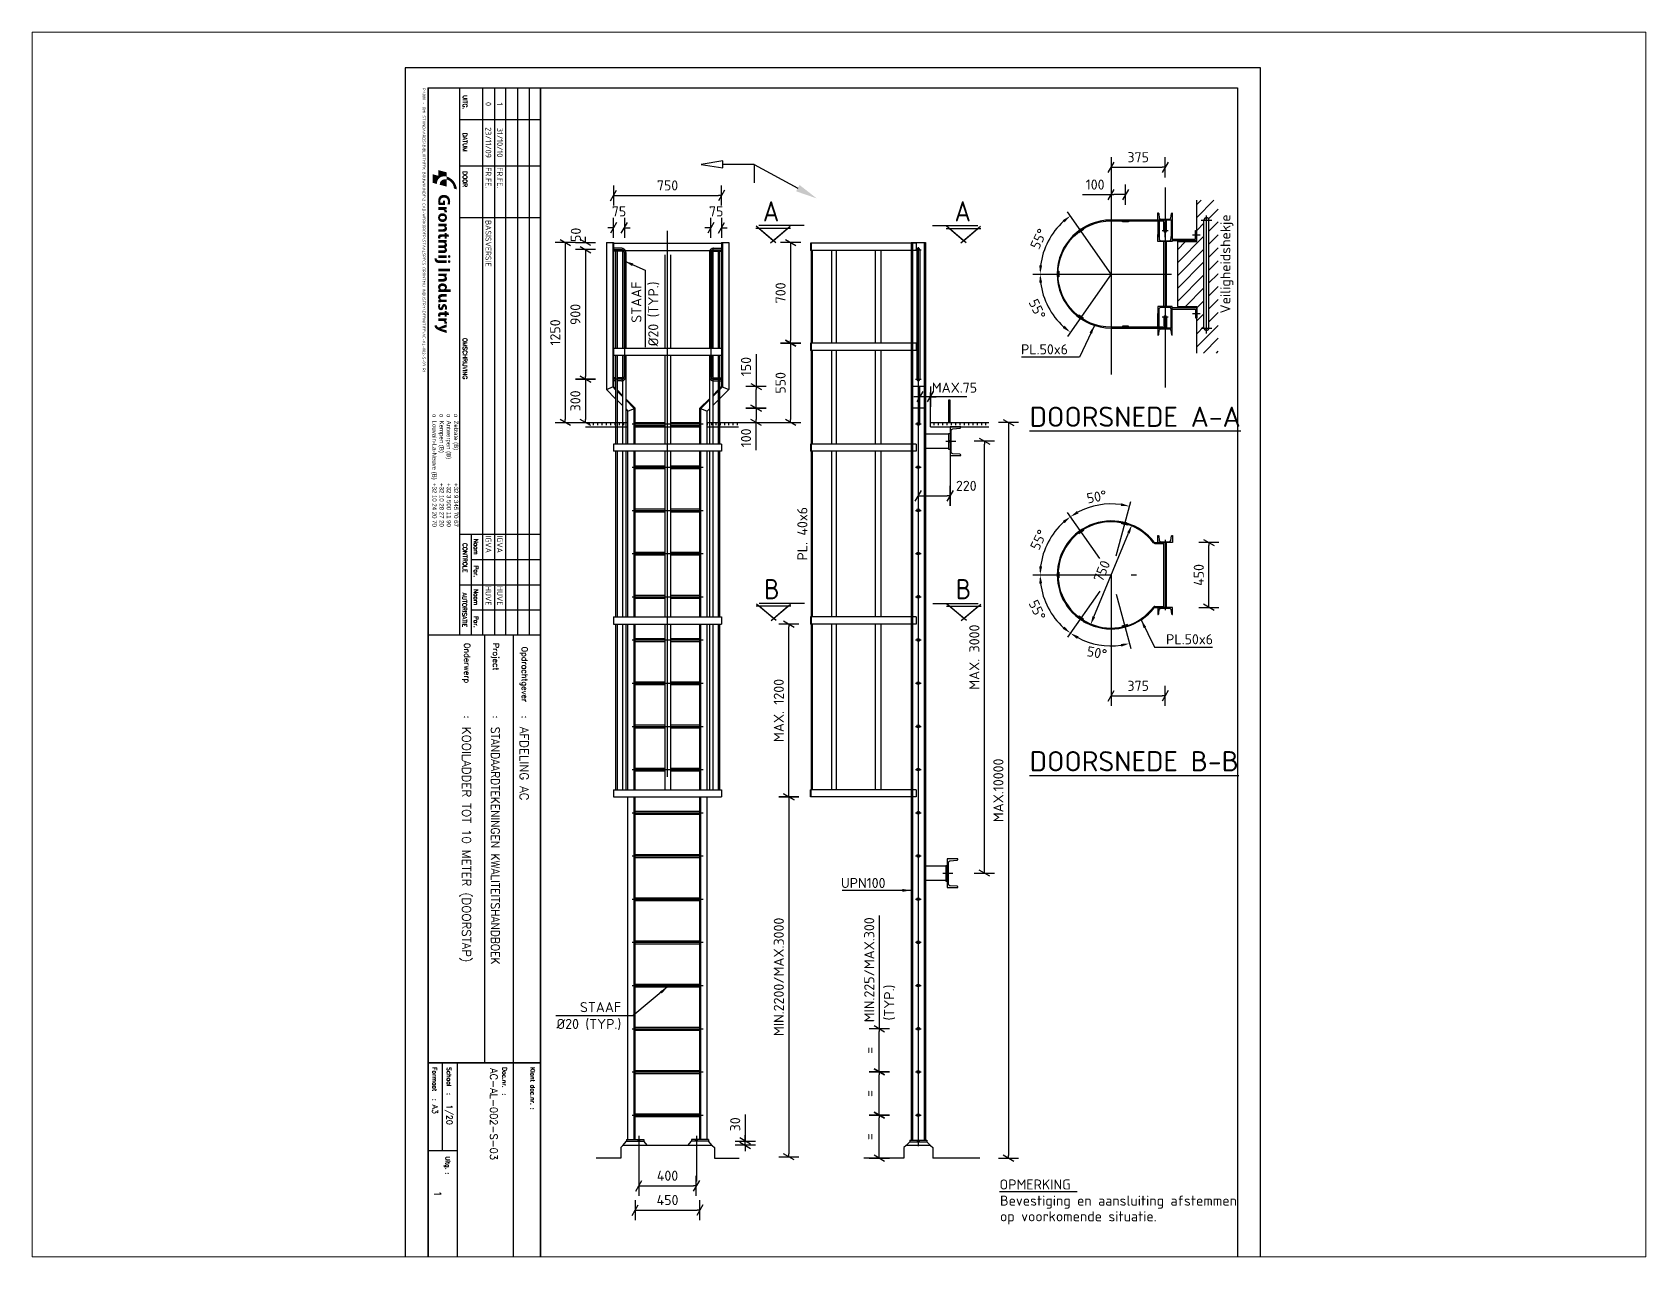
# Paper-space layout 'Layout1' of a CAD drawing. Header units: millimetres. Extents: x 26 to 231, y 20 to 176.
# The model-space entities are those that its viewports show. They can reach past a viewport. Long polylines and large blocks are cut down to what shows.
import ezdxf
from ezdxf.enums import TextEntityAlignment as Align

# ---------------------------------------------------------------- set-up
doc = ezdxf.new("R2010")
doc.units = ezdxf.units.MM
doc.header["$LTSCALE"] = 20
doc.header["$PDMODE"] = 3
doc.linetypes.add('DASHDOT', pattern=[25.4, 12.7, -6.35, 0, -6.35])
doc.linetypes.add('HIDDEN2', pattern=[4.7625, 3.175, -1.5875])
doc.layers.get('0').update_dxf_attribs({"linetype": 'CONTINUOUS'})
doc.layers.get('DEFPOINTS').update_dxf_attribs({"linetype": 'CONTINUOUS'})
for name, color, linetype in [('18', 1, 'CONTINUOUS'), ('A-0200-maat @ 1', 7, 'CONTINUOUS'), ('A-0300-tekst-70', 4, 'CONTINUOUS'), ('AC-0000-ALGEMEEN-co-25', 7, 'CONTINUOUS'), ('AC-0200-MAAT', 7, 'CONTINUOUS'), ('ASSEN', 1, 'DASHDOT'), ('S-0100-ASLIJN-dd-06', 1, 'DASHDOT'), ('S-0200-MAAT', 7, 'CONTINUOUS'), ('S-0300-tekst-35', 2, 'CONTINUOUS'), ('S-2000-STAAL-ALG-co-06', 1, 'CONTINUOUS'), ('S-2000-STAAL-ALG-co-50', 6, 'CONTINUOUS'), ('S-2020-STAAL-PROF-CO-25', 7, 'CONTINUOUS'), ('S-2030-staal-prstip-hi2-12', 3, 'HIDDEN2'), ('S-2090-arcering-06', 1, 'CONTINUOUS'), ('TITEL', 7, 'CONTINUOUS')]:
    doc.layers.add(name, color=color, linetype=linetype)
doc.layers.add('AC-0000-HULPLIJN-co-grijs', color=9, linetype='CONTINUOUS', plot=False)
doc.styles.add('ISO', font='ISO')
doc.styles.add('ROMAND', font='romand')
doc.styles.get("Standard").update_dxf_attribs({"font": 'isocpeur.ttf'})
doc.dimstyles.new('STIJL A', dxfattribs={"dimtxt": 70, "dimasz": 20, "dimexe": 50, "dimexo": 50, "dimgap": 20, "dimtad": 0, "dimdec": 0, "dimdsep": 46, "dimtxsty": 'Standard', "dimblk": 'MAATPUNT', "dimcen": -3, "dimdle": 1.25, "dimse1": 1, "dimse2": 1, "dimclrt": 2, "dimadec": 0, "dimazin": 0, "dimtfac": 1, "dimtdec": 0, "dimtofl": 0, "dimtmove": 2, "dimatfit": 3, "dimldrblk": 'DOT', "dimfxl": 1, "dimtvp": 1, "dimtolj": 1, "dimtzin": 1, "dimarcsym": 0})
doc.dimstyles.new('STIJL B', dxfattribs={"dimtxt": 70, "dimasz": 60, "dimexe": 50, "dimexo": 50, "dimgap": 20, "dimtad": 0, "dimdec": 0, "dimdsep": 46, "dimtxsty": 'Standard', "dimcen": -3, "dimdle": 1.25, "dimclrt": 2, "dimadec": 0, "dimazin": 0, "dimtfac": 1, "dimtdec": 0, "dimtofl": 0, "dimtmove": 2, "dimatfit": 3, "dimfxl": 1, "dimtvp": 1, "dimtolj": 1, "dimtzin": 1, "dimarcsym": 0})

psp = doc.layouts.get("Layout1")

msp = doc.modelspace()

# ---------------------------------------------------------------- texts
at = {"layer": 'A-0300-tekst-70'}
for s, p in [('%%UDOORSNEDE A-A', (4294.1, 5711.6)), ('%%UDOORSNEDE B-B', (4294.3, 3319.4))]:
    msp.add_text(s, height=140, dxfattribs=at).set_placement(p)
at = {"layer": 'S-0200-MAAT', "color": 2, "insert": (1721.7, 6720.6), "char_height": 70, "attachment_point": 9, "rotation": 90}
msp.add_mtext('STAAF\\P%%C20 (TYP.)', dxfattribs=at)
at = {"layer": 'S-0200-MAAT', "color": 2, "char_height": 70}
for s, insert, attachment_point in [('PL.50x6', (4560.3, 6215), 9), ('PL.50x6', (5241.8, 4201.6), 7), ('UPN100', (3293.1, 2509), 9), ('STAAF\\P%%C20 (TYP.)', (1457.1, 1523), 9)]:
    msp.add_mtext(s, dxfattribs=dict(at, insert=insert, attachment_point=attachment_point))
at = {"layer": 'S-0300-tekst-35'}
for s, p in [('Veiligheidshekje', (5688.3, 6499.1)), ('(TYP.)', (3353.4, 1589))]:
    msp.add_text(s, height=70, rotation=90, dxfattribs=at).set_placement(p)
msp.add_text('PL. 40x6', height=70, rotation=90, dxfattribs=at).set_placement((2715.4, 4968.9), align=Align.MIDDLE)
for s, p in [('%%UOPMERKING ', (4085.1, 415)), ('Bevestiging en aansluiting afstemmen ', (4088.3, 303)), ('op voorkomende situatie.', (4088.3, 194.1))]:
    msp.add_text(s, height=70, dxfattribs=at).set_placement(p)

# ---------------------------------------------------------------- blocks, each defined once
blk = doc.blocks.new('_Oblique')
at = {"color": 0, "linetype": 'ByBlock', "lineweight": -2}
blk.add_line((-0.5, -0.5), (0.5, 0.5), dxfattribs=at)
blk = doc.blocks.new('MAATPUNT')
for p, q in [((0, 0), (-1, 0)), ((0, -3.5), (0, 3.5))]:
    blk.add_line(p, q)
at = {"xscale": 3.000000000000007, "yscale": 3, "zscale": 3, "rotation": 195.0000000102671}
blk.add_blockref('_Oblique', (0, 0), dxfattribs=at)
blk = doc.blocks.new('*D2')
at = {"layer": 'DEFPOINTS', "color": 0}
for p in [(5361, 4908), (5539, 4908), (5361, 4458)]:
    blk.add_point(p, dxfattribs=at)
at = {"layer": 'S-0200-MAAT', "color": 0, "lineweight": -2}
blk.add_line((5539, 4478), (5539, 4888), dxfattribs=at)
at = {"layer": 'S-0200-MAAT', "color": 0, "lineweight": -2, "xscale": 20, "yscale": 20, "zscale": 20}
for p, rotation in [((5539, 4908), 90), ((5539, 4458), 270)]:
    blk.add_blockref('MAATPUNT', p, dxfattribs=dict(at, rotation=rotation))
at = {"layer": 'S-0200-MAAT', "color": 2, "insert": (5469, 4683), "char_height": 70, "attachment_point": 5, "rotation": 90}
blk.add_mtext('\\A1;450', dxfattribs=at)
blk = doc.blocks.new('_dot')
at = {"color": 0, "linetype": 'ByBlock', "lineweight": -2}
blk.add_line((-0.5, 0), (-1, 0), dxfattribs=at)
at = {"color": 0, "linetype": 'ByBlock', "const_width": 0.5}
blk.add_lwpolyline([(-0.25, 0, 1), (0.25, 0, 1)], format="xyb", close=True, dxfattribs=at)
blk = doc.blocks.new('*D3')
at = {"layer": 'DEFPOINTS', "color": 0}
for p in [(4846, 5176), (4997, 5194), (4557, 5116), (4781, 4796), (4896, 4816)]:
    blk.add_point(p, dxfattribs=at)
at = {"layer": 'S-0200-MAAT', "color": 0, "lineweight": -2}
blk.add_arc((4860, 4683), 493, 81.9727, 118.0273, dxfattribs=at)
at = {"layer": 'S-0200-MAAT', "color": 0}
for points in [[(4931, 5181), (4927, 5162), (4988, 5160)], [(4634, 5110), (4623, 5127), (4577, 5087)]]:
    blk.add_solid(points, dxfattribs=at)
at = {"layer": 'S-0200-MAAT', "color": 2, "insert": (4760, 5226), "char_height": 70, "attachment_point": 5, "rotation": 10.4851}
blk.add_mtext('\\A1;50°', dxfattribs=at)
blk = doc.blocks.new('*D4')
at = {"layer": 'DEFPOINTS', "color": 0}
for p in [(4557, 5116), (4465, 4978), (4315, 4683), (4860, 4683), (5396, 4683)]:
    blk.add_point(p, dxfattribs=at)
at = {"layer": 'S-0200-MAAT', "color": 0, "lineweight": -2}
blk.add_arc((4860, 4683), 493, 131.9727, 173.0273, dxfattribs=at)
at = {"layer": 'S-0200-MAAT', "color": 0}
for points in [[(4524, 5058), (4537, 5042), (4577, 5087)], [(4381, 4742), (4361, 4744), (4367, 4683)]]:
    blk.add_solid(points, dxfattribs=at)
at = {"layer": 'S-0200-MAAT', "color": 2, "insert": (4357, 4927), "char_height": 70, "attachment_point": 5, "rotation": 64.129}
blk.add_mtext('\\A1;55°', dxfattribs=at)
blk = doc.blocks.new('*D5')
at = {"layer": 'DEFPOINTS', "color": 0}
for p in [(4315, 4683), (4860, 4683), (5396, 4683), (4465, 4389), (4557, 4250)]:
    blk.add_point(p, dxfattribs=at)
at = {"layer": 'S-0200-MAAT', "color": 0, "lineweight": -2}
blk.add_arc((4860, 4683), 493, 186.9727, 228.0273, dxfattribs=at)
at = {"layer": 'S-0200-MAAT', "color": 0}
for points in [[(4361, 4623), (4381, 4624), (4367, 4683)], [(4537, 4324), (4524, 4309), (4577, 4279)]]:
    blk.add_solid(points, dxfattribs=at)
at = {"layer": 'S-0200-MAAT', "color": 2, "insert": (4347, 4439), "char_height": 70, "attachment_point": 5, "rotation": 295.431}
blk.add_mtext('\\A1;55°', dxfattribs=at)
blk = doc.blocks.new('*D6')
at = {"layer": 'DEFPOINTS', "color": 0}
for p in [(5004, 5030), (5010, 5027), (4723, 4334)]:
    blk.add_point(p, dxfattribs=at)
at = {"layer": 'S-0200-MAAT', "color": 0, "lineweight": -2}
for p, q in [((4964, 5046), (4958, 5049)), ((4740, 4392), (4981, 4974)), ((4677, 4353), (4671, 4356))]:
    blk.add_line(p, q, dxfattribs=at)
at = {"layer": 'S-0200-MAAT', "color": 0}
for points in [[(4972, 4978), (4990, 4970), (5004, 5030)], [(4731, 4396), (4749, 4388), (4717, 4337)]]:
    blk.add_solid(points, dxfattribs=at)
at = {"layer": 'S-0200-MAAT', "color": 2, "insert": (4796, 4710), "char_height": 70, "attachment_point": 5, "rotation": 67.5}
blk.add_mtext('\\A1;750', dxfattribs=at)
blk = doc.blocks.new('*D7')
at = {"layer": 'DEFPOINTS', "color": 0}
for p in [(4781, 4570), (4896, 4550), (4557, 4250), (4846, 4190), (4997, 4172)]:
    blk.add_point(p, dxfattribs=at)
at = {"layer": 'S-0200-MAAT', "color": 0, "lineweight": -2}
blk.add_arc((4860, 4683), 493, 241.9727, 278.0273, dxfattribs=at)
at = {"layer": 'S-0200-MAAT', "color": 0}
for points in [[(4623, 4239), (4634, 4256), (4577, 4279)], [(4927, 4204), (4931, 4185), (4988, 4207)]]:
    blk.add_solid(points, dxfattribs=at)
at = {"layer": 'S-0200-MAAT', "color": 2, "insert": (4762, 4142), "char_height": 70, "attachment_point": 5, "rotation": 349.7105}
blk.add_mtext('\\A1;50°', dxfattribs=at)
blk = doc.blocks.new('*D17')
at = {"layer": 'DEFPOINTS', "color": 0}
for p in [(1579, 414), (1979, 441), (1979, 414)]:
    blk.add_point(p, dxfattribs=at)
at = {"layer": 'S-0200-MAAT', "color": 0, "lineweight": -2}
blk.add_line((1599, 441), (1959, 441), dxfattribs=at)
at = {"layer": 'S-0200-MAAT', "color": 0, "lineweight": -2, "xscale": 20, "yscale": 20, "zscale": 20, "rotation": 180}
blk.add_blockref('MAATPUNT', (1579, 441), dxfattribs=at)
at = {"layer": 'S-0200-MAAT', "color": 0, "lineweight": -2, "xscale": 20, "yscale": 20, "zscale": 20}
blk.add_blockref('MAATPUNT', (1979, 441), dxfattribs=at)
at = {"layer": 'S-0200-MAAT', "color": 2, "insert": (1779, 511), "char_height": 70, "attachment_point": 5}
blk.add_mtext('\\A1;400', dxfattribs=at)
blk = doc.blocks.new('*D18')
at = {"layer": 'DEFPOINTS', "color": 0}
for p in [(2622, 4342), (2771, 4342), (2759, 3142)]:
    blk.add_point(p, dxfattribs=at)
at = {"layer": 'S-0200-MAAT', "color": 0, "lineweight": -2}
blk.add_line((2622, 3162), (2622, 4322), dxfattribs=at)
at = {"layer": 'S-0200-MAAT', "color": 0, "lineweight": -2, "xscale": 20, "yscale": 20, "zscale": 20}
for p, rotation in [((2622, 4342), 90), ((2622, 3142), 270)]:
    blk.add_blockref('MAATPUNT', p, dxfattribs=dict(at, rotation=rotation))
at = {"layer": 'S-0200-MAAT', "color": 2, "insert": (2552, 3742), "char_height": 70, "attachment_point": 5, "rotation": 90}
blk.add_mtext('\\A1;MAX. 1200', dxfattribs=at)
blk = doc.blocks.new('*D19')
at = {"layer": 'DEFPOINTS', "color": 0}
for p in [(3622, 5612), (3980, 5612), (3622, 2612)]:
    blk.add_point(p, dxfattribs=at)
at = {"layer": 'S-0200-MAAT', "color": 0, "lineweight": -2}
blk.add_line((3980, 2632), (3980, 5592), dxfattribs=at)
at = {"layer": 'S-0200-MAAT', "color": 0, "lineweight": -2, "xscale": 20, "yscale": 20, "zscale": 20}
for p, rotation in [((3980, 5612), 90), ((3980, 2612), 270)]:
    blk.add_blockref('MAATPUNT', p, dxfattribs=dict(at, rotation=rotation))
at = {"layer": 'S-0200-MAAT', "color": 2, "insert": (3910, 4112), "char_height": 70, "attachment_point": 5, "rotation": 90}
blk.add_mtext('\\A1;MAX. 3000', dxfattribs=at)
blk = doc.blocks.new('*U16')
at = {"color": 7}
for p, q in [((3.14, -5.49), (-8.86, -5.49)), ((-1.98, -0.49), (-8.74, -6.24)), ((-3.74, -0.49), (3.02, -6.24))]:
    blk.add_line(p, q, dxfattribs=at)
at = {"color": 4}
for p, q in [((-2.86, -1.24), (-7.86, -5.49)), ((2.14, -5.49), (-7.86, -5.49)), ((-2.86, -1.24), (2.14, -5.49)), ((7.86, -6.49), (-7.86, -6.49))]:
    blk.add_line(p, q, dxfattribs=at)
at = {"color": 4, "style": 'ISO'}
blk.add_attdef('A', text='', height=7, dxfattribs=at).set_placement((-0.75, -14.21), align=Align.RIGHT)
blk = doc.blocks.new('*D21')
at = {"layer": 'DEFPOINTS', "color": 0}
for p in [(2154, 7318), (1404, 6487), (2154, 6487)]:
    blk.add_point(p, dxfattribs=at)
at = {"layer": 'S-0200-MAAT', "color": 0, "lineweight": -2}
blk.add_line((1424, 7318), (2134, 7318), dxfattribs=at)
at = {"layer": 'S-0200-MAAT', "color": 0, "lineweight": -2, "xscale": 20, "yscale": 20, "zscale": 20, "rotation": 180}
blk.add_blockref('MAATPUNT', (1404, 7318), dxfattribs=at)
at = {"layer": 'S-0200-MAAT', "color": 0, "lineweight": -2, "xscale": 20, "yscale": 20, "zscale": 20}
blk.add_blockref('MAATPUNT', (2154, 7318), dxfattribs=at)
at = {"layer": 'S-0200-MAAT', "color": 2, "insert": (1779, 7388), "char_height": 70, "attachment_point": 5}
blk.add_mtext('\\A1;750', dxfattribs=at)
blk = doc.blocks.new('*D22')
at = {"layer": 'DEFPOINTS', "color": 0}
for p in [(4860, 4879), (5235, 4778), (5235, 3843)]:
    blk.add_point(p, dxfattribs=at)
at = {"layer": 'S-0200-MAAT', "color": 0, "lineweight": -2}
blk.add_line((4880, 3843), (5215, 3843), dxfattribs=at)
at = {"layer": 'S-0200-MAAT', "color": 0, "lineweight": -2, "xscale": 20, "yscale": 20, "zscale": 20, "rotation": 180}
blk.add_blockref('MAATPUNT', (4860, 3843), dxfattribs=at)
at = {"layer": 'S-0200-MAAT', "color": 0, "lineweight": -2, "xscale": 20, "yscale": 20, "zscale": 20}
blk.add_blockref('MAATPUNT', (5235, 3843), dxfattribs=at)
at = {"layer": 'S-0200-MAAT', "color": 2, "insert": (5048, 3913), "char_height": 70, "attachment_point": 5}
blk.add_mtext('\\A1;375', dxfattribs=at)
blk = doc.blocks.new('*D23')
at = {"layer": 'DEFPOINTS', "color": 0}
for p in [(4860, 7324), (4860, 7148), (4960, 7154)]:
    blk.add_point(p, dxfattribs=at)
at = {"layer": 'S-0200-MAAT', "color": 0, "lineweight": -2}
for p, q in [((4662, 7324), (4860, 7324)), ((4940, 7324), (4880, 7324))]:
    blk.add_line(p, q, dxfattribs=at)
at = {"layer": 'S-0200-MAAT', "color": 0, "lineweight": -2, "xscale": 20, "yscale": 20, "zscale": 20, "rotation": 180}
blk.add_blockref('MAATPUNT', (4860, 7324), dxfattribs=at)
at = {"layer": 'S-0200-MAAT', "color": 0, "lineweight": -2, "xscale": 20, "yscale": 20, "zscale": 20}
blk.add_blockref('MAATPUNT', (4960, 7324), dxfattribs=at)
at = {"layer": 'S-0200-MAAT', "color": 2, "insert": (4749, 7394), "char_height": 70, "attachment_point": 5}
blk.add_mtext('\\A1;100', dxfattribs=at)
blk = doc.blocks.new('R')
blk.add_lwpolyline([(-0.5, -0.5), (0.5, -0.5), (0.5, 0.5), (-0.5, 0.5)], close=True)
blk = doc.blocks.new('*D24')
at = {"layer": 'DEFPOINTS', "color": 0}
for p in [(4315, 6773), (4860, 6773), (5396, 6773), (4465, 6478), (4557, 6339)]:
    blk.add_point(p, dxfattribs=at)
at = {"layer": 'S-0200-MAAT', "color": 0, "lineweight": -2}
blk.add_arc((4860, 6773), 493, 186.9727, 228.0273, dxfattribs=at)
at = {"layer": 'S-0200-MAAT', "color": 0}
for points in [[(4361, 6712), (4381, 6713), (4367, 6773)], [(4537, 6414), (4524, 6398), (4577, 6368)]]:
    blk.add_solid(points, dxfattribs=at)
at = {"layer": 'S-0200-MAAT', "color": 2, "insert": (4347, 6529), "char_height": 70, "attachment_point": 5, "rotation": 295.431}
blk.add_mtext('\\A1;55°', dxfattribs=at)
blk = doc.blocks.new('*D25')
at = {"layer": 'DEFPOINTS', "color": 0}
for p in [(4557, 7206), (4465, 7067), (4315, 6773), (4860, 6773), (5396, 6773)]:
    blk.add_point(p, dxfattribs=at)
at = {"layer": 'S-0200-MAAT', "color": 0, "lineweight": -2}
blk.add_arc((4860, 6773), 493, 131.9727, 173.0273, dxfattribs=at)
at = {"layer": 'S-0200-MAAT', "color": 0}
for points in [[(4524, 7147), (4537, 7132), (4577, 7177)], [(4381, 6832), (4361, 6833), (4367, 6773)]]:
    blk.add_solid(points, dxfattribs=at)
at = {"layer": 'S-0200-MAAT', "color": 2, "insert": (4357, 7017), "char_height": 70, "attachment_point": 5, "rotation": 64.129}
blk.add_mtext('\\A1;55°', dxfattribs=at)
blk = doc.blocks.new('*D26')
at = {"layer": 'DEFPOINTS', "color": 0}
for p in [(1541, 6942), (1209, 6042), (1541, 6042)]:
    blk.add_point(p, dxfattribs=at)
at = {"layer": 'S-0200-MAAT', "color": 0, "lineweight": -2}
blk.add_line((1209, 6922), (1209, 6062), dxfattribs=at)
at = {"layer": 'S-0200-MAAT', "color": 0, "lineweight": -2, "xscale": 20, "yscale": 20, "zscale": 20}
for p, rotation in [((1209, 6942), 90), ((1209, 6042), 270)]:
    blk.add_blockref('MAATPUNT', p, dxfattribs=dict(at, rotation=rotation))
at = {"layer": 'S-0200-MAAT', "color": 2, "insert": (1139, 6492), "char_height": 70, "attachment_point": 5, "rotation": 90}
blk.add_mtext('\\A1;900', dxfattribs=at)
blk = doc.blocks.new('*D27')
at = {"layer": 'DEFPOINTS', "color": 0}
for p in [(1554, 851), (2004, 851), (2004, 272)]:
    blk.add_point(p, dxfattribs=at)
at = {"layer": 'S-0200-MAAT', "color": 0, "lineweight": -2}
blk.add_line((1574, 272), (1984, 272), dxfattribs=at)
at = {"layer": 'S-0200-MAAT', "color": 0, "lineweight": -2, "xscale": 20, "yscale": 20, "zscale": 20, "rotation": 180}
blk.add_blockref('MAATPUNT', (1554, 272), dxfattribs=at)
at = {"layer": 'S-0200-MAAT', "color": 0, "lineweight": -2, "xscale": 20, "yscale": 20, "zscale": 20}
blk.add_blockref('MAATPUNT', (2004, 272), dxfattribs=at)
at = {"layer": 'S-0200-MAAT', "color": 2, "insert": (1779, 342), "char_height": 70, "attachment_point": 5}
blk.add_mtext('\\A1;450', dxfattribs=at)
blk = doc.blocks.new('*D28')
at = {"layer": 'DEFPOINTS', "color": 0}
for p in [(1209, 6042), (1209, 5742), (1209, 5742)]:
    blk.add_point(p, dxfattribs=at)
at = {"layer": 'S-0200-MAAT', "color": 0, "lineweight": -2}
blk.add_line((1209, 6022), (1209, 5762), dxfattribs=at)
at = {"layer": 'S-0200-MAAT', "color": 0, "lineweight": -2, "xscale": 20, "yscale": 20, "zscale": 20}
for p, rotation in [((1209, 6042), 90), ((1209, 5742), 270)]:
    blk.add_blockref('MAATPUNT', p, dxfattribs=dict(at, rotation=rotation))
at = {"layer": 'S-0200-MAAT', "color": 2, "insert": (1139, 5892), "char_height": 70, "attachment_point": 5, "rotation": 90}
blk.add_mtext('\\A1;300', dxfattribs=at)
blk = doc.blocks.new('*D29')
at = {"layer": 'DEFPOINTS', "color": 0}
for p in [(1209, 6992), (1325, 6992), (1325, 6942)]:
    blk.add_point(p, dxfattribs=at)
at = {"layer": 'S-0200-MAAT', "color": 0, "lineweight": -2}
for p, q in [((1209, 7012), (1209, 7032)), ((1209, 6922), (1209, 6902))]:
    blk.add_line(p, q, dxfattribs=at)
at = {"layer": 'S-0200-MAAT', "color": 0, "lineweight": -2, "xscale": 20, "yscale": 20, "zscale": 20}
for p, rotation in [((1209, 6992), 270), ((1209, 6942), 90)]:
    blk.add_blockref('MAATPUNT', p, dxfattribs=dict(at, rotation=rotation))
at = {"layer": 'S-0200-MAAT', "color": 2, "insert": (1142, 7045), "char_height": 70, "attachment_point": 5, "rotation": 90}
blk.add_mtext('\\A1;50', dxfattribs=at)
blk = doc.blocks.new('*D30')
at = {"layer": 'DEFPOINTS', "color": 0}
for p in [(1378, 6992), (1069, 5742), (1378, 5742)]:
    blk.add_point(p, dxfattribs=at)
at = {"layer": 'S-0200-MAAT', "color": 0, "lineweight": -2}
blk.add_line((1069, 6972), (1069, 5762), dxfattribs=at)
at = {"layer": 'S-0200-MAAT', "color": 0, "lineweight": -2, "xscale": 20, "yscale": 20, "zscale": 20}
for p, rotation in [((1069, 6992), 90), ((1069, 5742), 270)]:
    blk.add_blockref('MAATPUNT', p, dxfattribs=dict(at, rotation=rotation))
at = {"layer": 'S-0200-MAAT', "color": 2, "insert": (999, 6367), "char_height": 70, "attachment_point": 5, "rotation": 90}
blk.add_mtext('\\A1;1250', dxfattribs=at)
blk = doc.blocks.new('*D31')
at = {"layer": 'DEFPOINTS', "color": 0}
for p in [(1479, 7093), (1404, 6989), (1479, 6788)]:
    blk.add_point(p, dxfattribs=at)
at = {"layer": 'S-0200-MAAT', "color": 0, "lineweight": -2}
for p, q in [((1384, 7093), (1364, 7093)), ((1499, 7093), (1519, 7093))]:
    blk.add_line(p, q, dxfattribs=at)
at = {"layer": 'S-0200-MAAT', "color": 0, "lineweight": -2, "xscale": 20, "yscale": 20, "zscale": 20}
blk.add_blockref('MAATPUNT', (1404, 7093), dxfattribs=at)
at = {"layer": 'S-0200-MAAT', "color": 0, "lineweight": -2, "xscale": 20, "yscale": 20, "zscale": 20, "rotation": 180}
blk.add_blockref('MAATPUNT', (1479, 7093), dxfattribs=at)
at = {"layer": 'S-0200-MAAT', "color": 2, "insert": (1442, 7208), "char_height": 70, "attachment_point": 5}
blk.add_mtext('\\A1;75', dxfattribs=at)
blk = doc.blocks.new('*D32')
at = {"layer": 'DEFPOINTS', "color": 0}
for p in [(2079, 7093), (2154, 6989), (2079, 6788)]:
    blk.add_point(p, dxfattribs=at)
at = {"layer": 'S-0200-MAAT', "color": 0, "lineweight": -2}
for p, q in [((2059, 7093), (2039, 7093)), ((2174, 7093), (2194, 7093))]:
    blk.add_line(p, q, dxfattribs=at)
at = {"layer": 'S-0200-MAAT', "color": 0, "lineweight": -2, "xscale": 20, "yscale": 20, "zscale": 20}
blk.add_blockref('MAATPUNT', (2079, 7093), dxfattribs=at)
at = {"layer": 'S-0200-MAAT', "color": 0, "lineweight": -2, "xscale": 20, "yscale": 20, "zscale": 20, "rotation": 180}
blk.add_blockref('MAATPUNT', (2154, 7093), dxfattribs=at)
at = {"layer": 'S-0200-MAAT', "color": 2, "insert": (2117, 7208), "char_height": 70, "attachment_point": 5}
blk.add_mtext('\\A1;75', dxfattribs=at)
blk = doc.blocks.new('*D33')
at = {"layer": 'DEFPOINTS', "color": 0}
for p in [(2059, 752), (2097, 722), (2319, 752)]:
    blk.add_point(p, dxfattribs=at)
at = {"layer": 'S-0200-MAAT', "color": 0, "lineweight": -2}
for p, q in [((2319, 937), (2319, 752)), ((2319, 772), (2319, 792)), ((2319, 722), (2319, 752)), ((2319, 702), (2319, 682))]:
    blk.add_line(p, q, dxfattribs=at)
at = {"layer": 'S-0200-MAAT', "color": 0, "lineweight": -2, "xscale": 20, "yscale": 20, "zscale": 20}
for p, rotation in [((2319, 752), 270), ((2319, 722), 90)]:
    blk.add_blockref('MAATPUNT', p, dxfattribs=dict(at, rotation=rotation))
at = {"layer": 'S-0200-MAAT', "color": 2, "insert": (2249, 868), "char_height": 70, "attachment_point": 5, "rotation": 90}
blk.add_mtext('\\A1;30', dxfattribs=at)
blk = doc.blocks.new('*D34')
at = {"layer": 'DEFPOINTS', "color": 0}
for p in [(2030, 5842), (2030, 5742), (2394, 5742)]:
    blk.add_point(p, dxfattribs=at)
at = {"layer": 'S-0200-MAAT', "color": 0, "lineweight": -2}
for p, q in [((2394, 5822), (2394, 5762)), ((2394, 5549), (2394, 5742))]:
    blk.add_line(p, q, dxfattribs=at)
at = {"layer": 'S-0200-MAAT', "color": 0, "lineweight": -2, "xscale": 20, "yscale": 20, "zscale": 20}
for p, rotation in [((2394, 5842), 90), ((2394, 5742), 270)]:
    blk.add_blockref('MAATPUNT', p, dxfattribs=dict(at, rotation=rotation))
at = {"layer": 'S-0200-MAAT', "color": 2, "insert": (2324, 5635), "char_height": 70, "attachment_point": 5, "rotation": 90}
blk.add_mtext('\\A1;100', dxfattribs=at)
blk = doc.blocks.new('*D35')
at = {"layer": 'DEFPOINTS', "color": 0}
for p in [(2180, 5992), (2394, 5992), (2030, 5842)]:
    blk.add_point(p, dxfattribs=at)
at = {"layer": 'S-0200-MAAT', "color": 0, "lineweight": -2}
for p, q in [((2394, 6217), (2394, 5992)), ((2394, 5862), (2394, 5972))]:
    blk.add_line(p, q, dxfattribs=at)
at = {"layer": 'S-0200-MAAT', "color": 0, "lineweight": -2, "xscale": 20, "yscale": 20, "zscale": 20}
for p, rotation in [((2394, 5992), 90), ((2394, 5842), 270)]:
    blk.add_blockref('MAATPUNT', p, dxfattribs=dict(at, rotation=rotation))
at = {"layer": 'S-0200-MAAT', "color": 2, "insert": (2324, 6130), "char_height": 70, "attachment_point": 5, "rotation": 90}
blk.add_mtext('\\A1;150', dxfattribs=at)
blk = doc.blocks.new('A$C05B37911')
at = {"color": 4}
for q in [(33.58, 9.5), (18.39, 7.63), (7.5, 1.25)]:
    blk.add_line((18.39, 1.25), q, dxfattribs=at)
at = {"color": 7}
for p, q in [((0, 1.25), (7.5, 2.5)), ((7.5, 0), (0, 1.25))]:
    blk.add_line(p, q, dxfattribs=at)
blk.add_line((7.5, 2.5), (7.5, 0))
blk.add_solid([(34.17, 8.4), (32.98, 10.6), (40.17, 13.08)], dxfattribs=at)
blk = doc.blocks.new('*D36')
at = {"layer": 'DEFPOINTS', "color": 0}
for p in [(3983, 5742), (3983, 632), (4147, 632)]:
    blk.add_point(p, dxfattribs=at)
at = {"layer": 'S-0200-MAAT', "color": 0, "lineweight": -2}
blk.add_line((4147, 5722), (4147, 652), dxfattribs=at)
at = {"layer": 'S-0200-MAAT', "color": 0, "lineweight": -2, "xscale": 20, "yscale": 20, "zscale": 20}
for p, rotation in [((4147, 5742), 90), ((4147, 632), 270)]:
    blk.add_blockref('MAATPUNT', p, dxfattribs=dict(at, rotation=rotation))
at = {"layer": 'S-0200-MAAT', "color": 2, "insert": (4077, 3187), "char_height": 70, "attachment_point": 5, "rotation": 90}
blk.add_mtext('\\A1;MAX.10000', dxfattribs=at)
blk = doc.blocks.new('*D37')
at = {"layer": 'DEFPOINTS', "color": 0}
for p in [(3741, 5512), (3521, 5432), (3741, 5232)]:
    blk.add_point(p, dxfattribs=at)
at = {"layer": 'S-0200-MAAT', "color": 0, "lineweight": -2}
blk.add_line((3541, 5232), (3721, 5232), dxfattribs=at)
at = {"layer": 'S-0200-MAAT', "color": 0, "lineweight": -2, "xscale": 20, "yscale": 20, "zscale": 20, "rotation": 180}
blk.add_blockref('MAATPUNT', (3521, 5232), dxfattribs=at)
at = {"layer": 'S-0200-MAAT', "color": 0, "lineweight": -2, "xscale": 20, "yscale": 20, "zscale": 20}
blk.add_blockref('MAATPUNT', (3741, 5232), dxfattribs=at)
at = {"layer": 'S-0200-MAAT', "color": 2, "insert": (3854, 5302), "char_height": 70, "attachment_point": 5}
blk.add_mtext('\\A1;220', dxfattribs=at)
blk = doc.blocks.new('*D38')
at = {"layer": 'DEFPOINTS', "color": 0}
for p in [(3080, 6992), (2634, 6292), (3115, 6292)]:
    blk.add_point(p, dxfattribs=at)
at = {"layer": 'S-0200-MAAT', "color": 0, "lineweight": -2}
blk.add_line((2634, 6972), (2634, 6312), dxfattribs=at)
at = {"layer": 'S-0200-MAAT', "color": 0, "lineweight": -2, "xscale": 20, "yscale": 20, "zscale": 20}
for p, rotation in [((2634, 6992), 90), ((2634, 6292), 270)]:
    blk.add_blockref('MAATPUNT', p, dxfattribs=dict(at, rotation=rotation))
at = {"layer": 'S-0200-MAAT', "color": 2, "insert": (2564, 6642), "char_height": 70, "attachment_point": 5, "rotation": 90}
blk.add_mtext('\\A1;700', dxfattribs=at)
blk = doc.blocks.new('*D39')
at = {"layer": 'DEFPOINTS', "color": 0}
for p in [(2592, 6292), (2592, 5742), (2634, 5742)]:
    blk.add_point(p, dxfattribs=at)
at = {"layer": 'S-0200-MAAT', "color": 0, "lineweight": -2}
blk.add_line((2634, 6272), (2634, 5762), dxfattribs=at)
at = {"layer": 'S-0200-MAAT', "color": 0, "lineweight": -2, "xscale": 20, "yscale": 20, "zscale": 20}
for p, rotation in [((2634, 6292), 90), ((2634, 5742), 270)]:
    blk.add_blockref('MAATPUNT', p, dxfattribs=dict(at, rotation=rotation))
at = {"layer": 'S-0200-MAAT', "color": 2, "insert": (2564, 6017), "char_height": 70, "attachment_point": 5, "rotation": 90}
blk.add_mtext('\\A1;550', dxfattribs=at)
blk = doc.blocks.new('*D40')
at = {"layer": 'DEFPOINTS', "color": 0}
for p in [(5235, 7514), (4860, 7500), (5235, 7500)]:
    blk.add_point(p, dxfattribs=at)
at = {"layer": 'S-0200-MAAT', "color": 0, "lineweight": -2}
blk.add_line((4880, 7514), (5215, 7514), dxfattribs=at)
at = {"layer": 'S-0200-MAAT', "color": 0, "lineweight": -2, "xscale": 20, "yscale": 20, "zscale": 20, "rotation": 180}
blk.add_blockref('MAATPUNT', (4860, 7514), dxfattribs=at)
at = {"layer": 'S-0200-MAAT', "color": 0, "lineweight": -2, "xscale": 20, "yscale": 20, "zscale": 20}
blk.add_blockref('MAATPUNT', (5235, 7514), dxfattribs=at)
at = {"layer": 'S-0200-MAAT', "color": 2, "insert": (5048, 7584), "char_height": 70, "attachment_point": 5}
blk.add_mtext('\\A1;375', dxfattribs=at)
blk = doc.blocks.new('*D41')
at = {"layer": 'DEFPOINTS', "color": 0}
for p in [(3250, 932), (3528, 932), (3313, 632)]:
    blk.add_point(p, dxfattribs=at)
at = {"layer": 'S-0200-MAAT', "color": 0, "lineweight": -2}
blk.add_line((3250, 652), (3250, 912), dxfattribs=at)
at = {"layer": 'S-0200-MAAT', "color": 0, "lineweight": -2, "xscale": 20, "yscale": 20, "zscale": 20}
for p, rotation in [((3250, 932), 90), ((3250, 632), 270)]:
    blk.add_blockref('MAATPUNT', p, dxfattribs=dict(at, rotation=rotation))
at = {"layer": 'S-0200-MAAT', "color": 2, "insert": (3180, 782), "char_height": 70, "attachment_point": 5, "rotation": 90}
blk.add_mtext('\\A1;=', dxfattribs=at)
blk = doc.blocks.new('*D42')
at = {"layer": 'DEFPOINTS', "color": 0}
for p in [(3250, 1232), (3528, 1232), (3313, 932)]:
    blk.add_point(p, dxfattribs=at)
at = {"layer": 'S-0200-MAAT', "color": 0, "lineweight": -2}
blk.add_line((3250, 952), (3250, 1212), dxfattribs=at)
at = {"layer": 'S-0200-MAAT', "color": 0, "lineweight": -2, "xscale": 20, "yscale": 20, "zscale": 20}
for p, rotation in [((3250, 1232), 90), ((3250, 932), 270)]:
    blk.add_blockref('MAATPUNT', p, dxfattribs=dict(at, rotation=rotation))
at = {"layer": 'S-0200-MAAT', "color": 2, "insert": (3180, 1082), "char_height": 70, "attachment_point": 5, "rotation": 90}
blk.add_mtext('\\A1;=', dxfattribs=at)
blk = doc.blocks.new('*D43')
at = {"layer": 'DEFPOINTS', "color": 0}
for p in [(3250, 1532), (3528, 1532), (3313, 1232)]:
    blk.add_point(p, dxfattribs=at)
at = {"layer": 'S-0200-MAAT', "color": 0, "lineweight": -2}
blk.add_line((3250, 1252), (3250, 1512), dxfattribs=at)
at = {"layer": 'S-0200-MAAT', "color": 0, "lineweight": -2, "xscale": 20, "yscale": 20, "zscale": 20}
for p, rotation in [((3250, 1532), 90), ((3250, 1232), 270)]:
    blk.add_blockref('MAATPUNT', p, dxfattribs=dict(at, rotation=rotation))
at = {"layer": 'S-0200-MAAT', "color": 2, "insert": (3180, 1382), "char_height": 70, "attachment_point": 5, "rotation": 90}
blk.add_mtext('\\A1;=', dxfattribs=at)
blk = doc.blocks.new('*D44')
at = {"layer": 'DEFPOINTS', "color": 0}
for p in [(3531, 5902), (3606, 5921), (3606, 5912)]:
    blk.add_point(p, dxfattribs=at)
at = {"layer": 'S-0200-MAAT', "color": 0, "lineweight": -2}
for p, q in [((3511, 5921), (3491, 5921)), ((3626, 5921), (3646, 5921))]:
    blk.add_line(p, q, dxfattribs=at)
at = {"layer": 'S-0200-MAAT', "color": 0, "lineweight": -2, "xscale": 20, "yscale": 20, "zscale": 20}
blk.add_blockref('MAATPUNT', (3531, 5921), dxfattribs=at)
at = {"layer": 'S-0200-MAAT', "color": 0, "lineweight": -2, "xscale": 20, "yscale": 20, "zscale": 20, "rotation": 180}
blk.add_blockref('MAATPUNT', (3606, 5921), dxfattribs=at)
at = {"layer": 'S-0200-MAAT', "color": 2, "insert": (3772, 5984), "char_height": 70, "attachment_point": 5}
blk.add_mtext('\\A1;MAX.75', dxfattribs=at)
blk = doc.blocks.new('*D45')
at = {"layer": 'DEFPOINTS', "color": 0}
for p in [(2759, 3142), (2622, 642), (2685, 642)]:
    blk.add_point(p, dxfattribs=at)
at = {"layer": 'S-0200-MAAT', "color": 0, "lineweight": -2}
blk.add_line((2622, 3122), (2622, 662), dxfattribs=at)
at = {"layer": 'S-0200-MAAT', "color": 0, "lineweight": -2, "xscale": 20, "yscale": 20, "zscale": 20}
for p, rotation in [((2622, 3142), 90), ((2622, 642), 270)]:
    blk.add_blockref('MAATPUNT', p, dxfattribs=dict(at, rotation=rotation))
at = {"layer": 'S-0200-MAAT', "color": 2, "insert": (2552, 1892), "char_height": 70, "attachment_point": 5, "rotation": 90}
blk.add_mtext('\\A1;MIN.2200/MAX.3000', dxfattribs=at)
blk = doc.blocks.new('*D46')
at = {"layer": 'DEFPOINTS', "color": 0}
for p in [(3250, 1532), (3521, 1532), (3521, 1232)]:
    blk.add_point(p, dxfattribs=at)
at = {"layer": 'S-0200-MAAT', "color": 0, "lineweight": -2}
for p, q in [((3250, 2318), (3250, 1532)), ((3250, 1252), (3250, 1512))]:
    blk.add_line(p, q, dxfattribs=at)
at = {"layer": 'S-0200-MAAT', "color": 0, "lineweight": -2, "xscale": 20, "yscale": 20, "zscale": 20}
for p, rotation in [((3250, 1532), 90), ((3250, 1232), 270)]:
    blk.add_blockref('MAATPUNT', p, dxfattribs=dict(at, rotation=rotation))
at = {"layer": 'S-0200-MAAT', "color": 2, "insert": (3180, 1941), "char_height": 70, "attachment_point": 5, "rotation": 90}
blk.add_mtext('\\A1;MIN.225/MAX.300', dxfattribs=at)
blk = doc.blocks.new('Logo Grontmij Industry')
h = blk.add_hatch(color=12)
h.dxf.hatch_style = 2
edge = h.paths.add_edge_path()
edge.add_spline(control_points=[(6.8, 14.8), (8.4, 20.5), (14.2, 25.1), (20, 25.1), (20, 25.1), (19.2, 22.2), (19.2, 22.2), (15.1, 22.2), (10.9, 18.9), (9.8, 14.8), (9.8, 14.8), (6.8, 14.8), (6.8, 14.8), (6.8, 14.8), (6.8, 14.8), (6.8, 14.8)], knot_values=[0, 0, 0, 0, 1, 1, 1, 2, 2, 2, 3, 3, 3, 4, 4, 4, 5, 5, 5, 5], degree=3, periodic=0)
h = blk.add_hatch(color=156)
h.dxf.hatch_style = 2
edge = h.paths.add_edge_path()
edge.add_spline(control_points=[(36.4, 6.5), (35.6, 6.2), (34, 5.8), (32.3, 5.8), (30.1, 5.8), (28.5, 6.4), (27.4, 7.4), (26.3, 8.5), (25.7, 10.1), (25.7, 11.9), (25.7, 15.9), (28.6, 18.3), (32.6, 18.3), (34.2, 18.3), (35.4, 17.9), (36, 17.7), (36, 17.7), (35.4, 15.4), (35.4, 15.4), (34.8, 15.7), (33.9, 16), (32.6, 16), (30.3, 16), (28.6, 14.7), (28.6, 12), (28.6, 9.5), (30.1, 8), (32.4, 8), (33, 8), (33.5, 8.1), (33.8, 8.2), (33.8, 8.2), (33.8, 10.8), (33.8, 10.8), (33.8, 10.8), (31.9, 10.8), (31.9, 10.8), (31.9, 10.8), (31.9, 12.9), (31.9, 12.9), (31.9, 12.9), (36.4, 12.9), (36.4, 12.9), (36.4, 12.9), (36.4, 6.5), (36.4, 6.5)], knot_values=[0, 0, 0, 0, 1, 1, 1, 2, 2, 2, 3, 3, 3, 4, 4, 4, 5, 5, 5, 6, 6, 6, 7, 7, 7, 8, 8, 8, 9, 9, 9, 10, 10, 10, 11, 11, 11, 12, 12, 12, 13, 13, 13, 14, 14, 14, 15, 15, 15, 15], degree=3, periodic=0)
h = blk.add_hatch(color=156)
h.dxf.hatch_style = 2
edge = h.paths.add_edge_path()
edge.add_spline(control_points=[(69.3, 17.2), (69.3, 17.2), (69.3, 14.8), (69.3, 14.8), (69.3, 14.8), (71.2, 14.8), (71.2, 14.8), (71.2, 14.8), (71.2, 12.7), (71.2, 12.7), (71.2, 12.7), (69.3, 12.7), (69.3, 12.7), (69.3, 12.7), (69.3, 9.5), (69.3, 9.5), (69.3, 8.5), (69.5, 8), (70.4, 8), (70.7, 8), (70.9, 8), (71.2, 8.1), (71.2, 8.1), (71.2, 6), (71.2, 6), (70.8, 5.8), (70.2, 5.7), (69.4, 5.7), (68.5, 5.7), (67.8, 6.1), (67.3, 6.5), (66.8, 7), (66.6, 7.9), (66.6, 9.1), (66.6, 9.1), (66.6, 12.7), (66.6, 12.7), (66.6, 12.7), (65.4, 12.7), (65.4, 12.7), (65.4, 12.7), (65.4, 14.8), (65.4, 14.8), (65.4, 14.8), (66.6, 14.8), (66.6, 14.8), (66.6, 14.8), (66.6, 16.4), (66.6, 16.4), (66.6, 16.4), (69.3, 17.2), (69.3, 17.2)], knot_values=[0, 0, 0, 0, 1, 1, 1, 2, 2, 2, 3, 3, 3, 4, 4, 4, 5, 5, 5, 6, 6, 6, 7, 7, 7, 8, 8, 8, 9, 9, 9, 10, 10, 10, 11, 11, 11, 12, 12, 12, 13, 13, 13, 14, 14, 14, 15, 15, 15, 16, 16, 16, 17, 17, 17, 17], degree=3, periodic=0)
h = blk.add_hatch(color=156)
h.dxf.hatch_style = 2
edge = h.paths.add_edge_path()
edge.add_spline(control_points=[(88.4, 5.9), (88.4, 5.9), (88.4, 14.8), (88.4, 14.8), (88.4, 14.8), (91.2, 14.8), (91.2, 14.8), (91.2, 14.8), (91.2, 5.9), (91.2, 5.9), (91.2, 5.9), (88.4, 5.9), (88.4, 5.9)], knot_values=[0, 0, 0, 0, 1, 1, 1, 2, 2, 2, 3, 3, 3, 4, 4, 4, 4], degree=3, periodic=0)
edge = h.paths.add_edge_path()
edge.add_spline(control_points=[(91.2, 17.2), (91.2, 16.5), (90.7, 15.9), (89.8, 15.9), (88.9, 15.9), (88.3, 16.5), (88.3, 17.2), (88.3, 18), (88.9, 18.6), (89.8, 18.6), (90.7, 18.6), (91.2, 18), (91.2, 17.2)], knot_values=[0, 0, 0, 0, 1, 1, 1, 2, 2, 2, 3, 3, 3, 4, 4, 4, 4], degree=3, periodic=0)
h = blk.add_hatch(color=156)
h.dxf.hatch_style = 2
edge = h.paths.add_edge_path()
edge.add_spline(control_points=[(96.5, 17.2), (96.5, 16.5), (96, 15.9), (95.1, 15.9), (94.2, 15.9), (93.6, 16.5), (93.6, 17.2), (93.6, 18), (94.2, 18.6), (95.1, 18.6), (96, 18.6), (96.5, 18), (96.5, 17.2)], knot_values=[0, 0, 0, 0, 1, 1, 1, 2, 2, 2, 3, 3, 3, 4, 4, 4, 4], degree=3, periodic=0)
edge = h.paths.add_edge_path()
edge.add_spline(control_points=[(91.5, 4.2), (92.3, 4.2), (92.8, 4.4), (93.2, 4.8), (93.6, 5.2), (93.7, 5.9), (93.7, 7.6), (93.7, 7.6), (93.7, 14.8), (93.7, 14.8), (93.7, 14.8), (96.5, 14.8), (96.5, 14.8), (96.5, 14.8), (96.5, 7), (96.5, 7), (96.5, 5.1), (96, 3.9), (95.2, 3.1), (94.4, 2.4), (93.1, 2), (91.8, 2), (91.8, 2), (91.5, 4.2), (91.5, 4.2)], knot_values=[0, 0, 0, 0, 1, 1, 1, 2, 2, 2, 3, 3, 3, 4, 4, 4, 5, 5, 5, 6, 6, 6, 7, 7, 7, 8, 8, 8, 8], degree=3, periodic=0)
h = blk.add_hatch(color=156)
h.dxf.hatch_style = 2
edge = h.paths.add_edge_path()
edge.add_spline(control_points=[(105.1, 18.1), (105.1, 18.1), (105.1, 5.9), (105.1, 5.9), (105.1, 5.9), (102.4, 5.9), (102.4, 5.9), (102.4, 5.9), (102.4, 18.1), (102.4, 18.1), (102.4, 18.1), (105.1, 18.1), (105.1, 18.1)], knot_values=[0, 0, 0, 0, 1, 1, 1, 2, 2, 2, 3, 3, 3, 4, 4, 4, 4], degree=3, periodic=0)
h = blk.add_hatch(color=156)
edge = h.paths.add_edge_path(flags=16)
edge.add_spline(control_points=[(123.9, 11), (123.9, 11.2), (123.9, 11.4), (123.9, 11.5), (123.7, 12.3), (123.1, 12.9), (122.3, 12.9), (121, 12.9), (120.4, 11.8), (120.4, 10.4), (120.4, 8.9), (121.1, 7.9), (122.3, 7.9), (123.1, 7.9), (123.7, 8.5), (123.9, 9.2), (123.9, 9.4), (123.9, 9.6), (123.9, 9.9), (123.9, 9.9), (123.9, 11), (123.9, 11)], knot_values=[0, 0, 0, 0, 1, 1, 1, 2, 2, 2, 3, 3, 3, 4, 4, 4, 5, 5, 5, 6, 6, 6, 7, 7, 7, 7], degree=3, periodic=0)
edge = h.paths.add_edge_path()
edge.add_spline(control_points=[(126.7, 18.8), (126.7, 18.8), (126.7, 8.6), (126.7, 8.6), (126.7, 7.6), (126.7, 6.5), (126.7, 5.9), (126.7, 5.9), (124.3, 5.9), (124.3, 5.9), (124.3, 5.9), (124.2, 7.2), (124.2, 7.2), (124.2, 7.2), (124.1, 7.2), (124.1, 7.2), (123.6, 6.2), (122.5, 5.7), (121.4, 5.7), (119.3, 5.7), (117.6, 7.5), (117.6, 10.3), (117.6, 13.3), (119.4, 15), (121.6, 15), (122.6, 15), (123.5, 14.6), (123.9, 14), (123.9, 14), (123.9, 14), (123.9, 14), (123.9, 14), (123.9, 18.8), (123.9, 18.8), (123.9, 18.8), (126.7, 18.8), (126.7, 18.8)], knot_values=[0, 0, 0, 0, 1, 1, 1, 2, 2, 2, 3, 3, 3, 4, 4, 4, 5, 5, 5, 6, 6, 6, 7, 7, 7, 8, 8, 8, 9, 9, 9, 10, 10, 10, 11, 11, 11, 12, 12, 12, 12], degree=3, periodic=0)
h = blk.add_hatch(color=156)
h.dxf.hatch_style = 2
edge = h.paths.add_edge_path()
edge.add_spline(control_points=[(150.4, 17.2), (150.4, 17.2), (150.4, 14.8), (150.4, 14.8), (150.4, 14.8), (152.3, 14.8), (152.3, 14.8), (152.3, 14.8), (152.3, 12.7), (152.3, 12.7), (152.3, 12.7), (150.4, 12.7), (150.4, 12.7), (150.4, 12.7), (150.4, 9.5), (150.4, 9.5), (150.4, 8.5), (150.6, 8), (151.4, 8), (151.8, 8), (152, 8), (152.3, 8.1), (152.3, 8.1), (152.3, 6), (152.3, 6), (151.9, 5.8), (151.3, 5.7), (150.5, 5.7), (149.6, 5.7), (148.9, 6.1), (148.4, 6.5), (147.9, 7), (147.7, 7.9), (147.7, 9.1), (147.7, 9.1), (147.7, 12.7), (147.7, 12.7), (147.7, 12.7), (146.5, 12.7), (146.5, 12.7), (146.5, 12.7), (146.5, 14.8), (146.5, 14.8), (146.5, 14.8), (147.7, 14.8), (147.7, 14.8), (147.7, 14.8), (147.7, 16.4), (147.7, 16.4), (147.7, 16.4), (150.4, 17.2), (150.4, 17.2)], knot_values=[0, 0, 0, 0, 1, 1, 1, 2, 2, 2, 3, 3, 3, 4, 4, 4, 5, 5, 5, 6, 6, 6, 7, 7, 7, 8, 8, 8, 9, 9, 9, 10, 10, 10, 11, 11, 11, 12, 12, 12, 13, 13, 13, 14, 14, 14, 15, 15, 15, 16, 16, 16, 17, 17, 17, 17], degree=3, periodic=0)
h = blk.add_hatch(color=156)
h.dxf.hatch_style = 2
edge = h.paths.add_edge_path()
edge.add_spline(control_points=[(17.2, 14.8), (17.2, 14.8), (15.2, 7.4), (15.2, 7.4), (11.1, 7.4), (8.7, 10.7), (9.8, 14.8), (9.8, 14.8), (17.2, 14.8), (17.2, 14.8)], knot_values=[0, 0, 0, 0, 1, 1, 1, 2, 2, 2, 3, 3, 3, 3], degree=3, periodic=0)
edge = h.paths.add_edge_path()
edge.add_spline(control_points=[(6.8, 14.8), (5.3, 9.1), (8.7, 4.4), (14.4, 4.4), (14.4, 4.4), (13.2, 0), (13.2, 0), (13.2, 0), (4.3, 0), (4.3, 0), (4.3, 0), (5.9, 5.9), (5.9, 5.9), (5.9, 5.9), (0, 5.9), (0, 5.9), (0, 5.9), (2.4, 14.8), (2.4, 14.8), (2.4, 14.8), (6.8, 14.8), (6.8, 14.8), (6.8, 14.8), (6.8, 14.8), (6.8, 14.8)], knot_values=[0, 0, 0, 0, 1, 1, 1, 2, 2, 2, 3, 3, 3, 4, 4, 4, 5, 5, 5, 6, 6, 6, 7, 7, 7, 8, 8, 8, 8], degree=3, periodic=0)
h = blk.add_hatch(color=156)
h.dxf.hatch_style = 2
edge = h.paths.add_edge_path()
edge.add_spline(control_points=[(38.5, 11.9), (38.5, 13.2), (38.5, 14), (38.5, 14.8), (38.5, 14.8), (40.8, 14.8), (40.8, 14.8), (40.8, 14.8), (40.9, 13.1), (40.9, 13.1), (40.9, 13.1), (41, 13.1), (41, 13.1), (41.4, 14.4), (42.5, 15), (43.4, 15), (43.6, 15), (43.8, 15), (44, 14.9), (44, 14.9), (44, 12.3), (44, 12.3), (43.8, 12.4), (43.5, 12.4), (43.2, 12.4), (42.2, 12.4), (41.5, 11.9), (41.3, 11), (41.3, 10.8), (41.3, 10.6), (41.3, 10.4), (41.3, 10.4), (41.3, 5.9), (41.3, 5.9), (41.3, 5.9), (38.5, 5.9), (38.5, 5.9), (38.5, 5.9), (38.5, 11.9), (38.5, 11.9)], knot_values=[0, 0, 0, 0, 1, 1, 1, 2, 2, 2, 3, 3, 3, 4, 4, 4, 5, 5, 5, 6, 6, 6, 7, 7, 7, 8, 8, 8, 9, 9, 9, 10, 10, 10, 11, 11, 11, 12, 12, 12, 13, 13, 13, 13], degree=3, periodic=0)
h = blk.add_hatch(color=156)
edge = h.paths.add_edge_path(flags=16)
edge.add_spline(control_points=[(47.6, 10.4), (47.6, 8.8), (48.2, 7.7), (49.4, 7.7), (50.5, 7.7), (51.2, 8.8), (51.2, 10.4), (51.2, 11.7), (50.7, 13), (49.4, 13), (48.1, 13), (47.6, 11.7), (47.6, 10.4)], knot_values=[0, 0, 0, 0, 1, 1, 1, 2, 2, 2, 3, 3, 3, 4, 4, 4, 4], degree=3, periodic=0)
edge = h.paths.add_edge_path()
edge.add_spline(control_points=[(54, 10.5), (54, 7.2), (51.7, 5.7), (49.3, 5.7), (46.7, 5.7), (44.8, 7.4), (44.8, 10.3), (44.8, 13.1), (46.6, 15), (49.5, 15), (52.2, 15), (54, 13.1), (54, 10.5)], knot_values=[0, 0, 0, 0, 1, 1, 1, 2, 2, 2, 3, 3, 3, 4, 4, 4, 4], degree=3, periodic=0)
h = blk.add_hatch(color=156)
h.dxf.hatch_style = 2
edge = h.paths.add_edge_path()
edge.add_spline(control_points=[(55.7, 12), (55.7, 13.1), (55.7, 14), (55.6, 14.8), (55.6, 14.8), (58, 14.8), (58, 14.8), (58, 14.8), (58.1, 13.6), (58.1, 13.6), (58.1, 13.6), (58.2, 13.6), (58.2, 13.6), (58.6, 14.1), (59.5, 15), (60.9, 15), (62.7, 15), (64.1, 13.8), (64.1, 11.2), (64.1, 11.2), (64.1, 5.9), (64.1, 5.9), (64.1, 5.9), (61.4, 5.9), (61.4, 5.9), (61.4, 5.9), (61.4, 10.8), (61.4, 10.8), (61.4, 12), (61, 12.7), (60, 12.7), (59.2, 12.7), (58.7, 12.2), (58.6, 11.7), (58.5, 11.5), (58.5, 11.3), (58.5, 11), (58.5, 11), (58.5, 5.9), (58.5, 5.9), (58.5, 5.9), (55.7, 5.9), (55.7, 5.9), (55.7, 5.9), (55.7, 12), (55.7, 12)], knot_values=[0, 0, 0, 0, 1, 1, 1, 2, 2, 2, 3, 3, 3, 4, 4, 4, 5, 5, 5, 6, 6, 6, 7, 7, 7, 8, 8, 8, 9, 9, 9, 10, 10, 10, 11, 11, 11, 12, 12, 12, 13, 13, 13, 14, 14, 14, 15, 15, 15, 15], degree=3, periodic=0)
h = blk.add_hatch(color=156)
h.dxf.hatch_style = 2
edge = h.paths.add_edge_path()
edge.add_spline(control_points=[(72.8, 12), (72.8, 13.1), (72.8, 14), (72.8, 14.8), (72.8, 14.8), (75.1, 14.8), (75.1, 14.8), (75.1, 14.8), (75.2, 13.6), (75.2, 13.6), (75.2, 13.6), (75.3, 13.6), (75.3, 13.6), (75.6, 14.1), (76.4, 15), (77.9, 15), (79.1, 15), (80, 14.4), (80.4, 13.5), (80.4, 13.5), (80.4, 13.5), (80.4, 13.5), (80.7, 13.9), (81.1, 14.3), (81.5, 14.5), (82, 14.8), (82.6, 15), (83.2, 15), (84.9, 15), (86.2, 13.8), (86.2, 11.1), (86.2, 11.1), (86.2, 5.9), (86.2, 5.9), (86.2, 5.9), (83.5, 5.9), (83.5, 5.9), (83.5, 5.9), (83.5, 10.7), (83.5, 10.7), (83.5, 12), (83.1, 12.8), (82.2, 12.8), (81.6, 12.8), (81.1, 12.3), (81, 11.8), (80.9, 11.6), (80.9, 11.3), (80.9, 11.1), (80.9, 11.1), (80.9, 5.9), (80.9, 5.9), (80.9, 5.9), (78.2, 5.9), (78.2, 5.9), (78.2, 5.9), (78.2, 10.9), (78.2, 10.9), (78.2, 12), (77.8, 12.8), (76.9, 12.8), (76.2, 12.8), (75.8, 12.2), (75.6, 11.8), (75.5, 11.6), (75.5, 11.3), (75.5, 11.1), (75.5, 11.1), (75.5, 5.9), (75.5, 5.9), (75.5, 5.9), (72.8, 5.9), (72.8, 5.9), (72.8, 5.9), (72.8, 12), (72.8, 12)], knot_values=[0, 0, 0, 0, 1, 1, 1, 2, 2, 2, 3, 3, 3, 4, 4, 4, 5, 5, 5, 6, 6, 6, 7, 7, 7, 8, 8, 8, 9, 9, 9, 10, 10, 10, 11, 11, 11, 12, 12, 12, 13, 13, 13, 14, 14, 14, 15, 15, 15, 16, 16, 16, 17, 17, 17, 18, 18, 18, 19, 19, 19, 20, 20, 20, 21, 21, 21, 22, 22, 22, 23, 23, 23, 24, 24, 24, 25, 25, 25, 25], degree=3, periodic=0)
h = blk.add_hatch(color=156)
h.dxf.hatch_style = 2
edge = h.paths.add_edge_path()
edge.add_spline(control_points=[(107.5, 12), (107.5, 13.1), (107.5, 14), (107.4, 14.8), (107.4, 14.8), (109.8, 14.8), (109.8, 14.8), (109.8, 14.8), (109.9, 13.6), (109.9, 13.6), (109.9, 13.6), (110, 13.6), (110, 13.6), (110.4, 14.1), (111.3, 15), (112.7, 15), (114.5, 15), (115.9, 13.8), (115.9, 11.2), (115.9, 11.2), (115.9, 5.9), (115.9, 5.9), (115.9, 5.9), (113.1, 5.9), (113.1, 5.9), (113.1, 5.9), (113.1, 10.8), (113.1, 10.8), (113.1, 12), (112.7, 12.7), (111.7, 12.7), (111, 12.7), (110.5, 12.2), (110.4, 11.7), (110.3, 11.5), (110.2, 11.3), (110.2, 11), (110.2, 11), (110.2, 5.9), (110.2, 5.9), (110.2, 5.9), (107.5, 5.9), (107.5, 5.9), (107.5, 5.9), (107.5, 12), (107.5, 12)], knot_values=[0, 0, 0, 0, 1, 1, 1, 2, 2, 2, 3, 3, 3, 4, 4, 4, 5, 5, 5, 6, 6, 6, 7, 7, 7, 8, 8, 8, 9, 9, 9, 10, 10, 10, 11, 11, 11, 12, 12, 12, 13, 13, 13, 14, 14, 14, 15, 15, 15, 15], degree=3, periodic=0)
h = blk.add_hatch(color=156)
h.dxf.hatch_style = 2
edge = h.paths.add_edge_path()
edge.add_spline(control_points=[(137.2, 8.8), (137.2, 7.6), (137.3, 6.7), (137.3, 5.9), (137.3, 5.9), (134.9, 5.9), (134.9, 5.9), (134.9, 5.9), (134.8, 7.2), (134.8, 7.2), (134.8, 7.2), (134.7, 7.2), (134.7, 7.2), (134.4, 6.6), (133.5, 5.7), (132, 5.7), (130.2, 5.7), (128.8, 6.9), (128.8, 9.6), (128.8, 9.6), (128.8, 14.8), (128.8, 14.8), (128.8, 14.8), (131.6, 14.8), (131.6, 14.8), (131.6, 14.8), (131.6, 10), (131.6, 10), (131.6, 8.7), (132, 8), (133, 8), (133.7, 8), (134.2, 8.5), (134.4, 8.9), (134.4, 9.1), (134.5, 9.3), (134.5, 9.5), (134.5, 9.5), (134.5, 14.8), (134.5, 14.8), (134.5, 14.8), (137.2, 14.8), (137.2, 14.8), (137.2, 14.8), (137.2, 8.8), (137.2, 8.8)], knot_values=[0, 0, 0, 0, 1, 1, 1, 2, 2, 2, 3, 3, 3, 4, 4, 4, 5, 5, 5, 6, 6, 6, 7, 7, 7, 8, 8, 8, 9, 9, 9, 10, 10, 10, 11, 11, 11, 12, 12, 12, 13, 13, 13, 14, 14, 14, 15, 15, 15, 15], degree=3, periodic=0)
h = blk.add_hatch(color=156)
h.dxf.hatch_style = 2
edge = h.paths.add_edge_path()
edge.add_spline(control_points=[(139.4, 8.3), (139.9, 8), (141, 7.7), (141.8, 7.7), (142.6, 7.7), (143, 8), (143, 8.4), (143, 8.9), (142.7, 9.1), (141.7, 9.4), (139.8, 10), (139.1, 11), (139.1, 12.1), (139.1, 13.7), (140.6, 15), (142.7, 15), (143.8, 15), (144.7, 14.7), (145.2, 14.5), (145.2, 14.5), (144.7, 12.6), (144.7, 12.6), (144.4, 12.8), (143.6, 13.1), (142.8, 13.1), (142.2, 13.1), (141.8, 12.8), (141.8, 12.4), (141.8, 11.9), (142.1, 11.7), (143.2, 11.3), (144.9, 10.8), (145.6, 9.9), (145.6, 8.6), (145.6, 7), (144.3, 5.7), (141.8, 5.7), (140.6, 5.7), (139.6, 6), (138.9, 6.4), (138.9, 6.4), (139.4, 8.3), (139.4, 8.3)], knot_values=[0, 0, 0, 0, 1, 1, 1, 2, 2, 2, 3, 3, 3, 4, 4, 4, 5, 5, 5, 6, 6, 6, 7, 7, 7, 8, 8, 8, 9, 9, 9, 10, 10, 10, 11, 11, 11, 12, 12, 12, 13, 13, 13, 14, 14, 14, 14], degree=3, periodic=0)
h = blk.add_hatch(color=156)
h.dxf.hatch_style = 2
edge = h.paths.add_edge_path()
edge.add_spline(control_points=[(153.9, 11.9), (153.9, 13.2), (153.9, 14), (153.9, 14.8), (153.9, 14.8), (156.2, 14.8), (156.2, 14.8), (156.2, 14.8), (156.3, 13.1), (156.3, 13.1), (156.3, 13.1), (156.4, 13.1), (156.4, 13.1), (156.8, 14.4), (157.9, 15), (158.8, 15), (159, 15), (159.2, 15), (159.4, 14.9), (159.4, 14.9), (159.4, 12.3), (159.4, 12.3), (159.2, 12.4), (158.9, 12.4), (158.6, 12.4), (157.6, 12.4), (156.9, 11.9), (156.7, 11), (156.7, 10.8), (156.7, 10.6), (156.7, 10.4), (156.7, 10.4), (156.7, 5.9), (156.7, 5.9), (156.7, 5.9), (153.9, 5.9), (153.9, 5.9), (153.9, 5.9), (153.9, 11.9), (153.9, 11.9)], knot_values=[0, 0, 0, 0, 1, 1, 1, 2, 2, 2, 3, 3, 3, 4, 4, 4, 5, 5, 5, 6, 6, 6, 7, 7, 7, 8, 8, 8, 9, 9, 9, 10, 10, 10, 11, 11, 11, 12, 12, 12, 13, 13, 13, 13], degree=3, periodic=0)
h = blk.add_hatch(color=156)
h.dxf.hatch_style = 2
edge = h.paths.add_edge_path()
edge.add_spline(control_points=[(163.2, 14.8), (163.2, 14.8), (164.5, 10.4), (164.5, 10.4), (164.7, 9.9), (164.8, 9.3), (164.9, 8.8), (164.9, 8.8), (165, 8.8), (165, 8.8), (165.1, 9.3), (165.3, 9.9), (165.4, 10.4), (165.4, 10.4), (166.5, 14.8), (166.5, 14.8), (166.5, 14.8), (169.4, 14.8), (169.4, 14.8), (169.4, 14.8), (167.4, 8.9), (167.4, 8.9), (166.1, 5.4), (165.3, 4), (164.3, 3.1), (163.3, 2.3), (162.3, 2), (161.6, 1.9), (161.6, 1.9), (161, 4.3), (161, 4.3), (161.4, 4.3), (161.8, 4.5), (162.2, 4.7), (162.6, 5), (163.1, 5.4), (163.4, 5.8), (163.4, 6), (163.5, 6.1), (163.5, 6.2), (163.5, 6.3), (163.5, 6.5), (163.4, 6.7), (163.4, 6.7), (160.1, 14.8), (160.1, 14.8), (160.1, 14.8), (163.2, 14.8), (163.2, 14.8)], knot_values=[0, 0, 0, 0, 1, 1, 1, 2, 2, 2, 3, 3, 3, 4, 4, 4, 5, 5, 5, 6, 6, 6, 7, 7, 7, 8, 8, 8, 9, 9, 9, 10, 10, 10, 11, 11, 11, 12, 12, 12, 13, 13, 13, 14, 14, 14, 15, 15, 15, 16, 16, 16, 16], degree=3, periodic=0)
blk = doc.blocks.new('TH-GI-A3-N')
at = {"layer": 'TITEL', "color": 7}
for p, q in [((0, 35), (190, 35)), ((11, 11), (11, 39)), ((27, 11), (27, 39)), ((45, 11), (45, 39)), ((155, 11), (155, 39)), ((163.75, 15), (163.75, 39)), ((172.5, 11), (172.5, 39)), ((181.25, 15), (181.25, 39)), ((0, 31), (190, 31)), ((190, 29.5), (406, 29.5)), ((190, 27), (0, 27)), ((0, 23), (190, 23)), ((190, 19), (0, 19)), ((190, 19.5), (338.5, 19.5)), ((172.5, 15), (155, 15)), ((190, 15), (172.5, 15)), ((190, 11), (0, 11)), ((338.5, 10), (406, 10)), ((369, 0), (369, 10)), ((369, 5), (338.5, 5))]:
    blk.add_line(p, q, dxfattribs=at)
at = {"layer": 'TITEL', "color": 7, "const_width": 0.5}
blk.add_lwpolyline([(406, 0), (0, 0), (0, 39), (406, 39)], close=True, dxfattribs=at)
for points in [[(190, 39), (190, 0)], [(338.5, 0), (338.5, 39)]]:
    blk.add_lwpolyline(points, dxfattribs=at)
at = {"layer": 'TITEL', "color": 7, "xscale": 0.3342401487458133, "yscale": 0.3342401487458213, "zscale": 0.3342401487458221}
blk.add_blockref('Logo Grontmij Industry', (28.53, 1.5), dxfattribs=at)
at = {"insert": (113.21, 10.42), "char_height": 1.5, "width": 41.7939, "attachment_point": 1}
blk.add_mtext('{\\fArial|b0|i0|c0|p34;o  Zelzate (B)^I^I+32 9 345 70 67\\Po  Antwerpen (B)^I^I+32 3 500 11 90\\Po  Kempen (B)^I^I+32 10 28 27 20\\Po  Louvain-La-Neuve (B)^I+32 10 24 20 70}', dxfattribs=at)
at = {"color": 7}
for tag, p in [('UITGAVE', (5.59, 35.88)), ('UITGAVE', (5.59, 31.88)), ('DATUM', (18.98, 35.88)), ('DATUM', (18.98, 31.88)), ('UITGAVE', (5.59, 27.88)), ('DATUM', (18.98, 27.88)), ('UITGAVE', (5.59, 23.88)), ('DATUM', (18.98, 23.88)), ('UITGAVE', (5.59, 19.88)), ('DATUM', (18.98, 19.88))]:
    blk.add_attdef(tag, text='', height=2, dxfattribs=at).set_placement(p, align=Align.CENTER)
for tag, p in [('DOOR', (27.54, 35.88)), ('DOOR', (27.54, 31.88)), ('OMSCHRIJVING', (45.91, 35.88)), ('OMSCHRIJVING', (45.91, 31.88)), ('CONTNAAM', (155.42, 35.88)), ('CONTNAAM', (155.42, 31.88)), ('AUTNAAM', (172.92, 35.88)), ('AUTNAAM', (172.92, 31.88)), ('DOOR', (27.54, 27.88)), ('OMSCHRIJVING', (45.91, 27.88)), ('CONTNAAM', (155.42, 27.88)), ('AUTNAAM', (172.92, 27.88)), ('DOOR', (27.54, 23.88)), ('OMSCHRIJVING', (45.91, 23.88)), ('CONTNAAM', (155.42, 23.88)), ('AUTNAAM', (172.92, 23.88)), ('DOOR', (27.54, 19.88)), ('OMSCHRIJVING', (45.91, 19.88)), ('CONTNAAM', (155.42, 19.88)), ('AUTNAAM', (172.92, 19.88))]:
    blk.add_attdef(tag, p, '', height=2, dxfattribs=at)
at = {"color": 2, "style": 'ROMAND'}
for tag, p, height in [('OPDRACHTGEVER', (221.83, 31.8), 3), ('DOCNRKLANT.', (340.33, 31), 2.5), ('DOCNR.', (340.33, 21.49), 2.5), ('ONDERW1', (221.83, 11.8), 3), ('ONDERW2', (221.83, 6.13), 3)]:
    blk.add_attdef(tag, p, '', height=height, dxfattribs=at)
at = {"color": 2, "style": 'ROMAND', "width": 0.9}
blk.add_attdef('PROJECT', (221.83, 21.8), '', height=3, dxfattribs=at)
at = {"color": 7, "style": 'ROMAND'}
for tag, p in [('SCHAAL', (353.01, 6.38)), ('FORMAAT', (353.01, 1.38))]:
    blk.add_attdef(tag, p, '', height=2, dxfattribs=at)
at = {"color": 2, "style": 'ROMAND'}
blk.add_attdef('UITGAVE', text='', height=2.5, dxfattribs=at).set_placement((384, 2), align=Align.CENTER)
at = {"layer": 'TITEL', "color": 7, "style": 'ROMAND'}
for s, height, p in [('Opdrachtgever', 2, (194, 32.5)), (':', 2, (218, 32.5)), (' Klant doc.nr. :', 1.5, (339, 35.5)), ('  Project', 2, (190, 22.5)), (':', 2, (218, 22.5)), (' Doc.nr.  :', 1.5, (339, 25.76)), ('Par.', 1.5, (165.84, 15.88)), ('Par.', 1.5, (183.34, 15.88)), ('UITG.', 1.5, (2.51, 12)), ('DATUM', 1.5, (15.62, 12)), ('DOOR', 1.5, (28.91, 12)), ('               OMSCHRIJVING               ', 1.5, (70.06, 12)), ('CONTROLE', 1.5, (158, 12)), ('  Onderwerp', 2, (190, 12.5)), (':', 2, (218, 12.5)), (' Schaal', 1.5, (339, 6.5)), (':', 1.5, (349, 6.5)), ('Uitg. :', 1.5, (371, 6)), (' Formaat', 1.5, (339, 1.5)), (':', 1.5, (351, 1.5))]:
    blk.add_text(s, height=height, dxfattribs=at).set_placement(p)
for s, width, p, p2 in [('Naam', 0.865169, (156.58, 15.88), (162.08, 15.88)), ('Naam', 0.865169, (174.08, 15.88), (179.58, 15.88)), ('AUTORISATIE', 0.875, (175.25, 11.88), (187.25, 11.88))]:
    blk.add_text(s, height=1.5, dxfattribs=dict(at, width=width)).set_placement(p, p2, align=Align.FIT)
blk = doc.blocks.new('A3')
at = {"color": 7}
blk.add_lwpolyline([(0, 0), (420.00236, 0), (420.00236, 297), (0, 297)], close=True, dxfattribs=at)
at = {"color": 4}
blk.add_lwpolyline([(7, 289), (413.00236, 289), (413.00236, 8), (7, 8)], close=True, dxfattribs=at)
at = {"layer": 'AC-0000-HULPLIJN-co-grijs', "color": 1, "insert": (7, 7), "char_height": 1, "attachment_point": 1}
blk.add_mtext('P:\\\\000 - GMI STANDAARDS\\\\BIBLIOTHEEK BOUWKUNDE\\\\2 CAD-WERKGROEP\\\\STAALSPECS GRONTMIJ INDUSTRY\\\\DEFINITIEF\\\\AC-AL-002-S-03 R1', dxfattribs=at)

# ---------------------------------------------------------------- dimensions: what is measured, and where the dimension line sits
at = {"layer": 'S-0200-MAAT'}
for base, p1, p2, picture, middle in [((5235.2, 7514), (4860.2, 7499.8), (5235.2, 7499.8), '*D40', (5047.7, 7584)), ((2154.4, 7318.1), (1404.4, 6487.2), (2154.4, 6487.2), '*D21', (1779.4, 7388.1)), ((1479.4, 7093.4), (1404.4, 6989.1), (1479.4, 6788.1), '*D31', (1441.9, 7208.4)), ((5235.2, 3842.6), (4860.4, 4878.8), (5235.2, 4777.7), '*D22', (5047.8, 3912.6)), ((2004.4, 271.8), (1554.4, 850.8), (2004.4, 850.8), '*D27', (1779.4, 341.8)), ((1979.4, 440.8), (1579.4, 414.4), (1979.4, 414.4), '*D17', (1779.4, 510.8))]:
    dim = msp.add_linear_dim(base=base, p1=p1, p2=p2, dimstyle='STIJL A', dxfattribs=at)
    dim.commit()
    dim.dimension.update_dxf_attribs({"geometry": picture, "text_midpoint": middle})
for base, p1, p2, picture, middle in [((4860.2, 7323.6), (4960.2, 7153.6), (4860.2, 7147.6), '*D23', (4748.7, 7323.6)), ((3741, 5232), (3521, 5431.7), (3741, 5511.7), '*D37', (3854.4, 5232))]:
    dim = msp.add_linear_dim(base=base, p1=p1, p2=p2, dimstyle='STIJL A', override={"dimtmove": 1}, dxfattribs=at)
    dim.commit()
    dim.dimension.update_dxf_attribs({"geometry": picture, "text_midpoint": middle, "dimtype": 160})
for base, p1, p2, angle, picture, middle in [((2079.4, 7093.4), (2154.4, 6989.1), (2079.4, 6788.1), 180, '*D32', (2116.9, 7208.4)), ((1068.8, 5741.7), (1377.8, 6991.7), (1377.8, 5741.7), 90, '*D30', (998.8, 6366.7)), ((1209.2, 6041.7), (1540.7, 6941.7), (1540.7, 6041.7), 90, '*D26', (1139.2, 6491.7)), ((2634.2, 6291.7), (3080, 6991.7), (3115.3, 6291.7), 90, '*D38', (2564.2, 6641.7)), ((2634.2, 5741.7), (2592.1, 6291.7), (2592.1, 5741.7), 90, '*D39', (2564.2, 6016.7)), ((1209.2, 5741.7), (1209.2, 6041.7), (1209.2, 5741.7), 90, '*D28', (1139.2, 5891.7)), ((5539.3, 4908.1), (5361.4, 4458.1), (5361.4, 4908.1), 90, '*D2', (5469.3, 4683.1))]:
    dim = msp.add_linear_dim(base=base, p1=p1, p2=p2, angle=angle, dimstyle='STIJL A', dxfattribs=at)
    dim.commit()
    dim.dimension.update_dxf_attribs({"geometry": picture, "text_midpoint": middle})
for base, line1, line2, picture, middle in [((4464.5, 7067.2), ((4315.2, 6772.6), (5396.1, 6772.6)), ((4860.2, 6772.6), (4556.9, 7205.8)), '*D25', (4357.1, 7016.6)), ((4464.5, 6478), ((4315.2, 6772.6), (5396.1, 6772.6)), ((4860.2, 6772.6), (4556.9, 6339.4)), '*D24', (4347.1, 6528.6)), ((4846, 5176.3), ((4896.1, 4816.3), (4997.3, 5194)), ((4781.3, 4796.1), (4557, 5116.4)), '*D3', (4759.9, 5226.2)), ((4464.7, 4977.7), ((4315.4, 4683.1), (5396.3, 4683.1)), ((4860.4, 4683.1), (4557, 5116.4)), '*D4', (4357.3, 4927.1)), ((4464.7, 4388.5), ((4315.4, 4683.1), (5396.3, 4683.1)), ((4860.4, 4683.1), (4557, 4249.9)), '*D5', (4347.3, 4439.1)), ((4846, 4190), ((4896.1, 4550), (4997.3, 4172.3)), ((4781.3, 4570.2), (4557, 4249.9)), '*D7', (4762.2, 4142.4))]:
    dim = msp.add_angular_dim_2l(base=base, line1=line1, line2=line2, dimstyle='STIJL B', dxfattribs=at)
    dim.commit()
    dim.dimension.update_dxf_attribs({"geometry": picture, "text_midpoint": middle, "dimtype": 162})
dim = msp.add_linear_dim(base=(1209.2, 6991.7), p1=(1325.3, 6941.7), p2=(1325.3, 6991.7), angle=90, dimstyle='STIJL A', dxfattribs=at)
dim.commit()
dim.dimension.update_dxf_attribs({"geometry": '*D29', "text_midpoint": (1142.3, 7044.9), "dimtype": 160})
for base, p1, p2, picture, middle in [((2394.3, 5991.7), (2029.7, 5841.7), (2179.7, 5991.7), '*D35', (2394.3, 6130)), ((2394.3, 5741.7), (2029.7, 5841.7), (2029.7, 5741.7), '*D34', (2395.3, 5635)), ((2319, 751.7), (2096.9, 721.7), (2059.4, 751.7), '*D33', (2319, 867.8))]:
    dim = msp.add_linear_dim(base=base, p1=p1, p2=p2, angle=90, dimstyle='STIJL A', override={"dimtmove": 1}, dxfattribs=at)
    dim.commit()
    dim.dimension.update_dxf_attribs({"geometry": picture, "text_midpoint": middle, "dimtype": 160})
dim = msp.add_linear_dim(base=(3605.9, 5921.1), p1=(3530.9, 5902.1), p2=(3605.9, 5911.6), text='MAX.75', dimstyle='STIJL A', dxfattribs=at)
dim.commit()
dim.dimension.update_dxf_attribs({"geometry": '*D44', "text_midpoint": (3772.3, 5983.9), "dimtype": 160})
for base, p1, p2, angle, text, dimstyle, picture, middle in [((4147.4, 631.7), (3982.8, 5741.7), (3982.8, 631.7), 90, 'MAX.10000', 'STIJL A', '*D36', (4077.4, 3186.7)), ((5003.9, 5029.6), (4722.9, 4334.2), (5009.9, 5027.1), 247.5, '750', 'STIJL B', '*D6', (4795.7, 4709.9)), ((3249.9, 1531.7), (3312.5, 1231.7), (3527.8, 1531.7), 90, '=', 'STIJL A', '*D43', (3179.9, 1381.7)), ((3249.9, 1231.7), (3312.5, 931.7), (3527.8, 1231.7), 90, '=', 'STIJL A', '*D42', (3179.9, 1081.7)), ((3249.9, 931.7), (3312.5, 631.7), (3527.8, 931.7), 90, '=', 'STIJL A', '*D41', (3179.9, 781.7))]:
    dim = msp.add_linear_dim(base=base, p1=p1, p2=p2, angle=angle, text=text, dimstyle=dimstyle, dxfattribs=at)
    dim.commit()
    dim.dimension.update_dxf_attribs({"geometry": picture, "text_midpoint": middle})
for base, p1, p2, text, picture, middle in [((3979.7, 5611.7), (3622.3, 2611.7), (3622.3, 5611.7), 'MAX. 3000', '*D19', (3909.6, 4111.7)), ((2621.6, 4341.7), (2759, 3141.7), (2771.1, 4341.7), 'MAX. 1200', '*D18', (2551.5, 3741.7)), ((2621.6, 641.7), (2759, 3141.7), (2684.9, 641.7), 'MIN.2200/MAX.3000', '*D45', (2551.6, 1891.7))]:
    dim = msp.add_linear_dim(base=base, p1=p1, p2=p2, angle=90, text=text, dimstyle='STIJL A', override={"dimtmove": 1}, dxfattribs=at)
    dim.commit()
    dim.dimension.update_dxf_attribs({"geometry": picture, "text_midpoint": middle})
dim = msp.add_linear_dim(base=(3249.9, 1531.7), p1=(3521, 1231.7), p2=(3521, 1531.7), angle=90, text='MIN.225/MAX.300', dimstyle='STIJL A', override={"dimtmove": 1}, dxfattribs=at)
dim.commit()
dim.dimension.update_dxf_attribs({"geometry": '*D46', "text_midpoint": (3246.9, 1941), "dimtype": 160})

# ---------------------------------------------------------------- linework, layer by layer
at = {"layer": '18'}
for p, q in [((1469.4, 721.7), (1494.4, 751.7)), ((1639.4, 721.7), (1614.4, 751.7)), ((1919.4, 721.7), (1944.4, 751.7)), ((2089.4, 721.7), (2064.4, 751.7)), ((3436, 721.7), (3461, 746.7)), ((3606, 721.7), (3581, 746.7))]:
    msp.add_line(p, q, dxfattribs=at)
at = {"layer": 'ASSEN'}
for p, q in [((3521, 6938.4), (3521, 716)), ((1579.4, 788.7), (1579.4, 466.3)), ((1979.4, 788.7), (1979.4, 469.9))]:
    msp.add_line(p, q, dxfattribs=at)
at = {"layer": 'ASSEN', "color": 7}
for points in [[(1590.4, 761.7), (1568.4, 761.7), (1590.4, 751.7), (1568.4, 751.7)], [(1968.4, 761.7), (1990.4, 761.7), (1968.4, 751.7), (1990.4, 751.7)], [(3510, 756.7), (3532, 756.7), (3510, 746.7), (3532, 746.7)]]:
    msp.add_solid(points, dxfattribs=at)
at = {"layer": 'S-0100-ASLIJN-dd-06'}
for p, q in [((4860.2, 7463.7), (4860.2, 6074.4)), ((5235.2, 7373.5), (5235.2, 5984.3)), ((4860.2, 6772.6), (4556.9, 7205.8)), ((5522.1, 6359.2), (5522.1, 7178.2)), ((1779.4, 3279.9), (1779.4, 7072.9)), ((5255.2, 7072.6), (5215.2, 7072.6)), ((5235.2, 7028.1), (5235.2, 7133.3)), ((5485.2, 7147.6), (5558.9, 7147.6)), ((3521, 6959.8), (3521, 6021.8)), ((1459.4, 6941.7), (1398.5, 6941.7)), ((2099.4, 6941.7), (2160.3, 6941.7)), ((3501, 6941.7), (3540.9, 6941.7)), ((4315.2, 6772.6), (5279.3, 6772.6)), ((4860.2, 6772.6), (4556.9, 6339.4)), ((5235.2, 6517.1), (5235.2, 6411.9)), ((5255.2, 6472.6), (5215.2, 6472.6)), ((5485.2, 6397.6), (5558.9, 6397.6)), ((1459.4, 6041.7), (1398.5, 6041.7)), ((2099.4, 6041.7), (2160.3, 6041.7)), ((3501, 6041.7), (3540.9, 6041.7)), ((3530.9, 5731.7), (3530.9, 5950.2)), ((3605.9, 5731.7), (3605.9, 5950.2)), ((1533.2, 5731.7), (2025.6, 5731.7)), ((1533.2, 5731.7), (2025.6, 5731.7)), ((3501, 5731.7), (3540.9, 5731.7)), ((1533.2, 5431.7), (2025.6, 5431.7)), ((3501, 5431.7), (3540.9, 5431.7)), ((1533.2, 5131.7), (2025.6, 5131.7)), ((3501, 5131.7), (3540.9, 5131.7)), ((1533.2, 4831.7), (2025.6, 4831.7)), ((3501, 4831.7), (3540.9, 4831.7)), ((1533.2, 4531.7), (2025.6, 4531.7)), ((3501, 4531.7), (3540.9, 4531.7)), ((1533.2, 4231.7), (2025.6, 4231.7)), ((3501, 4231.7), (3540.9, 4231.7)), ((1533.2, 3931.7), (2025.6, 3931.7)), ((3501, 3931.7), (3540.9, 3931.7)), ((1533.2, 3631.7), (2025.6, 3631.7)), ((3501, 3631.7), (3540.9, 3631.7)), ((1533.2, 3331.7), (2025.6, 3331.7)), ((3501, 3331.7), (3540.9, 3331.7)), ((1533.2, 3031.7), (2025.6, 3031.7)), ((3501, 3031.7), (3540.9, 3031.7)), ((1533.2, 2731.7), (2025.6, 2731.7)), ((3501, 2731.7), (3540.9, 2731.7)), ((1533.2, 2431.7), (2025.6, 2431.7)), ((3501, 2431.7), (3540.9, 2431.7)), ((1533.2, 2131.7), (2025.6, 2131.7)), ((3501, 2131.7), (3540.9, 2131.7)), ((1533.2, 1831.7), (2025.6, 1831.7)), ((3501, 1831.7), (3540.9, 1831.7)), ((1533.2, 1531.7), (2025.6, 1531.7)), ((3501, 1531.7), (3540.9, 1531.7)), ((1533.2, 1231.7), (2025.6, 1231.7)), ((3501, 1231.7), (3540.9, 1231.7)), ((1533.2, 931.7), (2025.6, 931.7)), ((3501, 931.7), (3540.9, 931.7))]:
    msp.add_line(p, q, dxfattribs=at)
at = {"layer": 'S-0100-ASLIJN-dd-06', "ltscale": 0.3}
for p, q in [((1479.4, 6921.7), (1479.4, 6061.7)), ((2079.4, 6921.7), (2079.4, 6061.7)), ((3741, 5511.7), (3741, 5162)), ((4896.1, 4816.3), (4997.3, 5194)), ((4781.3, 4796.1), (4557, 5116.4)), ((5235.2, 4926.6), (5235.2, 4437.8)), ((4315.4, 4683.1), (4860.4, 4683.1)), ((4860.4, 4683.1), (4860.4, 3868)), ((4998.3, 4683.1), (5035.3, 4683.1)), ((4781.3, 4570.2), (4557, 4249.9)), ((4896.1, 4550), (4997.3, 4172.3))]:
    msp.add_line(p, q, dxfattribs=at)
for centre, start, end in [((1459.4, 6921.7), 0, 90), ((2099.4, 6921.7), 90, 180)]:
    msp.add_arc(centre, 20, start, end, dxfattribs=at)
at = {"layer": 'S-0100-ASLIJN-dd-06'}
for centre, start, end in [((1459.4, 6061.7), 270, 0), ((2099.4, 6061.7), 180, 270)]:
    msp.add_arc(centre, 20, start, end, dxfattribs=at)
at = {"layer": 'S-0200-MAAT'}
for p, q in [((5445.2, 7075.6), (5455.2, 7075.6)), ((5445.2, 7015.6), (5445.2, 7075.6)), ((5455.2, 7005.6), (5455.2, 7075.6)), ((5505.2, 6397.6), (5505.2, 7147.6)), ((5538.9, 6397.6), (5538.9, 7147.6)), ((5285.2, 7015.6), (5445.2, 7015.6)), ((5285.2, 7005.6), (5455.2, 7005.6)), ((5424.5, 7045.6), (5478.8, 7045.6)), ((1466.1, 6929.1), (1466.1, 6256.7)), ((1489.4, 6921.7), (1489.4, 6256.7)), ((2069.4, 6921.7), (2069.4, 6256.7)), ((2092.7, 6936.7), (2092.7, 6256.7)), ((5285.2, 6539.6), (5455.2, 6539.6)), ((5285.2, 6529.6), (5445.2, 6529.6)), ((5445.2, 6529.6), (5445.2, 6469.6)), ((5455.2, 6539.6), (5455.2, 6469.6)), ((5424.5, 6499.6), (5478.8, 6499.6)), ((5445.2, 6469.6), (5455.2, 6469.6)), ((1466.1, 6206.7), (1466.1, 5591.7)), ((1489.4, 6206.7), (1489.4, 5591.7)), ((2069.4, 6206.7), (2069.4, 5591.7)), ((2092.7, 6206.7), (2092.7, 5591.7)), ((3490.9, 5921.1), (3856.9, 5921.1)), ((1466.1, 5541.7), (1466.1, 4391.7)), ((1489.4, 5541.7), (1489.4, 4391.7)), ((2069.4, 5541.7), (2069.4, 4391.7)), ((2092.7, 5541.7), (2092.7, 4391.7)), ((1466.1, 4341.7), (1466.1, 3191.7)), ((1489.4, 4341.7), (1489.4, 3191.7)), ((2069.4, 4341.7), (2069.4, 3191.7)), ((2092.7, 4341.7), (2092.7, 3191.7)), ((4860.4, 4351.7), (4860.4, 4287.7))]:
    msp.add_line(p, q, dxfattribs=at)
for centre, radius, start, end in [((5235.2, 7072.6), 10, 180, 0), ((5522.1, 7147.6), 16.9, 0, 180), ((5235.2, 6472.6), 10, 0, 180), ((5522.1, 6397.6), 16.9, 180, 0)]:
    msp.add_arc(centre, radius, start, end, dxfattribs=at)
at = {"layer": 'S-2000-STAAL-ALG-co-06'}
for p, q in [((5455.2, 6997.6), (5455.2, 7284.9)), ((5320.2, 6997.6), (5320.2, 6547.6)), ((5320.2, 6997.6), (5455.2, 6997.6)), ((5320.2, 6547.6), (5455.2, 6547.6)), ((5455.2, 6224), (5455.2, 6547.6)), ((1211.2, 5741.7), (1504.4, 5741.7)), ((1235.9, 5722.7), (1235.9, 5741.7)), ((1265.9, 5722.7), (1265.9, 5741.7)), ((1295.9, 5722.7), (1295.9, 5741.7)), ((1325.9, 5722.7), (1325.9, 5741.7)), ((1355.9, 5722.7), (1355.9, 5741.7)), ((1385.9, 5722.7), (1385.9, 5741.7)), ((1415.9, 5722.7), (1415.9, 5741.7)), ((1445.9, 5722.7), (1445.9, 5741.7)), ((1475.9, 5722.7), (1475.9, 5741.7)), ((2054.4, 5741.7), (2593.2, 5741.7)), ((2055.9, 5722.7), (2055.9, 5741.7)), ((2085.9, 5722.7), (2085.9, 5741.7)), ((2115.9, 5722.7), (2115.9, 5741.7)), ((2145.9, 5722.7), (2145.9, 5741.7)), ((2175.9, 5722.7), (2175.9, 5741.7)), ((2205.9, 5722.7), (2205.9, 5741.7)), ((2235.9, 5722.7), (2235.9, 5741.7)), ((2265.9, 5722.7), (2265.9, 5741.7)), ((3605.9, 5741.7), (4011.3, 5741.7)), ((3605.9, 5711.7), (3605.9, 5741.7)), ((3631, 5722.7), (3631, 5741.7)), ((3661, 5722.7), (3661, 5741.7)), ((3691, 5722.7), (3691, 5741.7)), ((3721, 5722.7), (3721, 5741.7)), ((3751, 5722.7), (3751, 5741.7)), ((3781, 5722.7), (3781, 5741.7)), ((3811, 5722.7), (3811, 5741.7)), ((3841, 5722.7), (3841, 5741.7)), ((3871, 5722.7), (3871, 5741.7)), ((3901, 5722.7), (3901, 5741.7)), ((3931, 5722.7), (3931, 5741.7)), ((3961, 5722.7), (3961, 5741.7)), ((3991, 5722.7), (3991, 5741.7)), ((1208.1, 5711.7), (1504.4, 5711.7)), ((1554.4, 5711.7), (2004.4, 5711.7)), ((2054.4, 5711.7), (2270.9, 5711.7)), ((3605.9, 5711.7), (4011.3, 5711.7))]:
    msp.add_line(p, q, dxfattribs=at)
at = {"layer": 'S-2000-STAAL-ALG-co-50'}
for p, q in [((1469.4, 721.7), (1454.4, 706.7)), ((1454.4, 706.7), (1454.4, 631.7)), ((2089.4, 721.7), (1469.4, 721.7)), ((2089.4, 721.7), (2104.4, 706.7)), ((2104.4, 706.7), (2104.4, 631.7)), ((3436, 721.7), (3421, 706.7)), ((3421, 706.7), (3421, 631.7)), ((3606, 721.7), (3436, 721.7)), ((3606, 721.7), (3621, 706.7)), ((3621, 706.7), (3621, 631.7)), ((1454.4, 631.7), (1282.3, 631.7)), ((2104.4, 631.7), (2276.5, 631.7)), ((3421, 631.7), (3143.3, 631.7)), ((3947.6, 631.7), (3621, 631.7))]:
    msp.add_line(p, q, dxfattribs=at)
at = {"layer": 'S-2020-STAAL-PROF-CO-25'}
for p, q in [((5185.2, 7141.6), (5185.2, 7047.6)), ((5225.2, 7072.6), (5225.2, 7147.6)), ((5245.2, 7072.6), (5245.2, 7147.6)), ((5285.2, 7147.6), (5285.2, 7047.6)), ((1354.4, 6991.7), (1354.4, 5971)), ((1354.4, 6991.7), (1404.4, 6991.7)), ((1404.4, 6991.7), (1404.4, 5991.7)), ((1404.4, 6986.7), (2154.4, 6986.7)), ((2154.4, 6991.7), (2154.4, 5991.7)), ((2154.4, 6991.7), (2204.4, 6991.7)), ((2204.4, 6991.7), (2204.4, 5971)), ((2771.1, 6986.7), (2771.1, 6936.7)), ((3471, 6986.7), (2771.1, 6986.7)), ((2777.1, 6956.7), (2777.1, 6256.7)), ((3471, 6991.7), (3471, 5541.7)), ((3471, 6991.7), (3571, 6991.7)), ((3479.5, 6991.7), (3479.5, 756.7)), ((3562.5, 6991.7), (3562.5, 756.7)), ((3571, 6991.7), (3571, 4391.7)), ((5185.2, 6997.6), (5185.2, 7047.6)), ((5285.2, 6997.6), (5185.2, 6997.6)), ((5225.2, 6547.6), (5225.2, 6997.6)), ((5245.2, 6547.6), (5245.2, 6997.6)), ((5285.2, 7047.6), (5285.2, 6997.6)), ((1404.4, 6936.7), (2154.4, 6936.7)), ((1418.2, 6931.7), (1418.2, 6256.7)), ((1428.6, 6931.7), (1428.6, 6256.7)), ((1489.4, 6906.7), (1489.4, 6256.7)), ((1759.4, 6906.7), (1759.4, 6256.7)), ((1799.4, 6906.7), (1799.4, 6256.7)), ((2069.4, 6906.7), (2069.4, 6256.7)), ((2130.2, 6936.7), (2130.2, 6256.7)), ((2140.6, 6936.7), (2140.6, 6256.7)), ((3471, 6936.7), (2771.1, 6936.7)), ((2783.1, 6936.7), (2783.1, 6291.7)), ((2918.2, 6936.7), (2918.2, 6291.7)), ((2951, 6936.7), (2951, 6291.7)), ((3222, 6936.7), (3222, 6291.7)), ((3260.7, 6936.7), (3260.7, 6291.7)), ((5285.2, 6547.6), (5185.2, 6547.6)), ((5185.2, 6547.6), (5185.2, 6497.6)), ((5285.2, 6497.6), (5285.2, 6547.6)), ((5185.2, 6403.6), (5185.2, 6497.6)), ((5220.2, 6397.6), (5220.2, 6403.6)), ((5225.2, 6472.6), (5225.2, 6397.6)), ((5245.2, 6472.6), (5245.2, 6397.6)), ((5285.2, 6397.6), (5285.2, 6497.6)), ((2771.1, 6291.7), (2771.1, 6241.7)), ((3471, 6291.7), (2771.1, 6291.7)), ((2154.4, 6256.7), (1404.4, 6256.7)), ((1404.4, 6256.7), (1404.4, 6206.7)), ((2154.4, 6206.7), (1404.4, 6206.7)), ((1418.2, 6206.7), (1418.2, 5591.7)), ((1428.6, 6206.7), (1428.6, 5591.7)), ((1489.4, 6206.7), (1489.4, 6061.7)), ((1759.4, 6206.7), (1759.4, 5591.7)), ((1799.4, 6206.7), (1799.4, 5591.7)), ((2069.4, 6206.7), (2069.4, 6061.7)), ((2130.2, 6206.7), (2130.2, 5591.7)), ((2140.6, 6206.7), (2140.6, 5591.7)), ((2154.4, 6256.7), (2154.4, 6206.7)), ((3471, 6241.7), (2771.1, 6241.7)), ((2777.1, 6241.7), (2777.1, 5591.7)), ((2783.1, 6241.7), (2783.1, 5591.7)), ((2918.2, 6241.7), (2918.2, 5591.7)), ((2951, 6241.7), (2951, 5591.7)), ((3222, 6241.7), (3222, 5591.7)), ((3260.7, 6241.7), (3260.7, 5591.7)), ((1418.2, 6051.7), (1404.4, 6051.7)), ((1459.4, 6051.7), (1428.6, 6051.7)), ((2099.4, 6051.7), (2130.2, 6051.7)), ((2140.6, 6051.7), (2154.4, 6051.7)), ((1354.4, 5971), (1404.4, 5991.7)), ((1354.4, 5971), (1418.2, 5907.2)), ((1418.2, 6031.7), (1404.4, 6031.7)), ((1404.4, 5991.7), (1418.2, 5977.9)), ((1459.4, 6031.7), (1428.6, 6031.7)), ((1428.6, 5967.6), (1466.1, 5930)), ((2130.2, 5967.6), (2092.7, 5930)), ((2099.4, 6031.7), (2130.2, 6031.7)), ((2140.6, 6031.7), (2154.4, 6031.7)), ((2154.4, 5991.7), (2140.6, 5977.9)), ((2204.4, 5971), (2140.6, 5907.2)), ((2154.4, 5991.7), (2204.4, 5971)), ((3571, 5991.7), (3471, 5991.7)), ((1428.6, 5896.8), (1466.1, 5859.3)), ((1489.4, 5906.7), (1554.4, 5841.7)), ((1489.4, 5836), (1504.4, 5821)), ((1504.4, 5821), (1554.4, 5841.7)), ((1554.4, 5591.7), (1554.4, 5841.7)), ((2069.4, 5906.7), (2004.4, 5841.7)), ((2004.4, 5591.7), (2004.4, 5841.7)), ((2004.4, 5841.7), (2054.4, 5821)), ((2069.4, 5836), (2054.4, 5821)), ((2130.2, 5896.8), (2092.7, 5859.3)), ((3571, 5841.7), (3471, 5841.7)), ((1504.4, 5591.7), (1504.4, 5821)), ((1554.4, 5741.7), (1759.4, 5741.7)), ((1554.4, 5721.7), (1759.4, 5721.7)), ((1799.4, 5741.7), (2004.4, 5741.7)), ((1799.4, 5721.7), (2004.4, 5721.7)), ((2054.4, 5591.7), (2054.4, 5821)), ((1404.4, 5591.7), (1404.4, 5541.7)), ((2154.4, 5591.7), (1404.4, 5591.7)), ((2154.4, 5541.7), (1404.4, 5541.7)), ((1418.2, 5541.7), (1418.2, 4391.7)), ((1428.6, 5541.7), (1428.6, 4391.7)), ((1504.4, 4391.7), (1504.4, 5541.7)), ((1554.4, 4391.7), (1554.4, 5541.7)), ((1759.4, 5541.7), (1759.4, 4391.7)), ((1799.4, 5541.7), (1799.4, 4391.7)), ((2004.4, 4391.7), (2004.4, 5541.7)), ((2054.4, 4391.7), (2054.4, 5541.7)), ((2130.2, 5541.7), (2130.2, 4391.7)), ((2140.6, 5541.7), (2140.6, 4391.7)), ((2154.4, 5591.7), (2154.4, 5541.7)), ((3471, 5591.7), (2771.1, 5591.7)), ((2771.1, 5591.7), (2771.1, 5541.7)), ((3471, 5541.7), (2771.1, 5541.7)), ((2777.1, 5541.7), (2777.1, 4391.7)), ((2783.1, 5541.7), (2783.1, 4391.7)), ((2918.2, 5541.7), (2918.2, 4391.7)), ((2951, 5541.7), (2951, 4391.7)), ((3222, 5541.7), (3222, 4391.7)), ((3260.7, 5541.7), (3260.7, 4391.7)), ((3471, 5541.7), (3471, 4341.7)), ((1554.4, 5441.7), (1759.4, 5441.7)), ((1554.4, 5421.7), (1759.4, 5421.7)), ((1799.4, 5441.7), (2004.4, 5441.7)), ((1799.4, 5421.7), (2004.4, 5421.7)), ((1554.4, 5141.7), (1759.4, 5141.7)), ((1554.4, 5121.7), (1759.4, 5121.7)), ((1799.4, 5141.7), (2004.4, 5141.7)), ((1799.4, 5121.7), (2004.4, 5121.7)), ((1554.4, 4841.7), (1759.4, 4841.7)), ((1554.4, 4821.7), (1759.4, 4821.7)), ((1799.4, 4841.7), (2004.4, 4841.7)), ((1799.4, 4821.7), (2004.4, 4821.7)), ((5164.3, 4908.1), (5220.4, 4908.1)), ((5164.3, 4902.1), (5220.4, 4902.1)), ((5220.4, 4908.1), (5220.4, 4902.1)), ((5225.4, 4458.1), (5225.4, 4908.1)), ((5245.4, 4458.1), (5245.4, 4908.1)), ((1554.4, 4541.7), (1759.4, 4541.7)), ((1554.4, 4521.7), (1759.4, 4521.7)), ((1799.4, 4541.7), (2004.4, 4541.7)), ((1799.4, 4521.7), (2004.4, 4521.7)), ((1404.4, 4391.7), (1404.4, 4341.7)), ((1404.4, 4391.7), (2154.4, 4391.7)), ((2154.4, 4391.7), (2154.4, 4341.7)), ((2771.1, 4391.7), (2771.1, 4341.7)), ((3471, 4391.7), (2771.1, 4391.7)), ((3571, 4391.7), (3571, 756.7)), ((5164.3, 4464.1), (5220.4, 4464.1)), ((5164.3, 4458.1), (5220.4, 4458.1)), ((5220.4, 4458.1), (5220.4, 4464.1)), ((1404.4, 4341.7), (2154.4, 4341.7)), ((1418.2, 4341.7), (1418.2, 3191.7)), ((1428.6, 4341.7), (1428.6, 3191.7)), ((1504.4, 3191.7), (1504.4, 4341.7)), ((1554.4, 3191.7), (1554.4, 4341.7)), ((1759.4, 4341.7), (1759.4, 3191.7)), ((1799.4, 4341.7), (1799.4, 3191.7)), ((2004.4, 3191.7), (2004.4, 4341.7)), ((2054.4, 3191.7), (2054.4, 4341.7)), ((2130.2, 4341.7), (2130.2, 3191.7)), ((2140.6, 4341.7), (2140.6, 3191.7)), ((3471, 4341.7), (2771.1, 4341.7)), ((2777.1, 4341.7), (2777.1, 3191.7)), ((2783.1, 4341.7), (2783.1, 3191.7)), ((2918.2, 4341.7), (2918.2, 3191.7)), ((2951, 4341.7), (2951, 3191.7)), ((3222, 4341.7), (3222, 3191.7)), ((3260.7, 4341.7), (3260.7, 3191.7)), ((3471, 4341.7), (3471, 3141.7)), ((1554.4, 4241.7), (1759.4, 4241.7)), ((1554.4, 4221.7), (1759.4, 4221.7)), ((1799.4, 4241.7), (2004.4, 4241.7)), ((1799.4, 4221.7), (2004.4, 4221.7)), ((1554.4, 3941.7), (1759.4, 3941.7)), ((1799.4, 3941.7), (2004.4, 3941.7)), ((1554.4, 3921.7), (1759.4, 3921.7)), ((1799.4, 3921.7), (2004.4, 3921.7)), ((1554.4, 3641.7), (1759.4, 3641.7)), ((1554.4, 3621.7), (1759.4, 3621.7)), ((1799.4, 3641.7), (2004.4, 3641.7)), ((1799.4, 3621.7), (2004.4, 3621.7)), ((1554.4, 3341.7), (1759.4, 3341.7)), ((1554.4, 3321.7), (1759.4, 3321.7)), ((1799.4, 3341.7), (2004.4, 3341.7)), ((1799.4, 3321.7), (2004.4, 3321.7)), ((1404.4, 3191.7), (1404.4, 3141.7)), ((1404.4, 3191.7), (2154.4, 3191.7)), ((1404.4, 3141.7), (2154.4, 3141.7)), ((1504.4, 761.7), (1504.4, 3141.7)), ((1554.4, 761.7), (1554.4, 3141.7)), ((2004.4, 761.7), (2004.4, 3141.7)), ((2054.4, 761.7), (2054.4, 3141.7)), ((2154.4, 3191.7), (2154.4, 3141.7)), ((2771.1, 3141.7), (2771.1, 3191.7)), ((3471, 3191.7), (2771.1, 3191.7)), ((3471, 3141.7), (2771.1, 3141.7)), ((3471, 3141.7), (3471, 756.7)), ((1554.4, 3041.7), (2004.4, 3041.7)), ((1554.4, 3021.7), (2004.4, 3021.7)), ((1554.4, 2741.7), (2004.4, 2741.7)), ((1554.4, 2721.7), (2004.4, 2721.7)), ((1554.4, 2441.7), (2004.4, 2441.7)), ((1554.4, 2421.7), (2004.4, 2421.7)), ((1554.4, 2141.7), (2004.4, 2141.7)), ((1554.4, 2121.7), (2004.4, 2121.7)), ((1554.4, 1841.7), (2004.4, 1841.7)), ((1554.4, 1821.7), (2004.4, 1821.7)), ((1554.4, 1541.7), (2004.4, 1541.7)), ((1554.4, 1521.7), (2004.4, 1521.7)), ((1554.4, 1241.7), (2004.4, 1241.7)), ((1554.4, 1221.7), (2004.4, 1221.7)), ((1554.4, 941.7), (2004.4, 941.7)), ((1554.4, 921.7), (2004.4, 921.7)), ((1494.4, 761.7), (1614.4, 761.7)), ((1494.4, 761.7), (1494.4, 751.7)), ((1494.4, 751.7), (1614.4, 751.7)), ((1614.4, 761.7), (1614.4, 751.7)), ((1944.4, 761.7), (1944.4, 751.7)), ((2064.4, 761.7), (1944.4, 761.7)), ((2064.4, 751.7), (1944.4, 751.7)), ((2064.4, 761.7), (2064.4, 751.7)), ((3461, 756.7), (3461, 746.7)), ((3461, 756.7), (3581, 756.7)), ((3461, 746.7), (3581, 746.7)), ((3581, 756.7), (3581, 746.7))]:
    msp.add_line(p, q, dxfattribs=at)
at = {"layer": 'S-2020-STAAL-PROF-CO-25', "color": 1}
for p, q in [((3741, 5896.7), (3731, 5896.7)), ((3731, 5896.7), (3731, 5746.7)), ((3741, 5746.7), (3741, 5896.7)), ((3731, 5746.7), (3741, 5746.7)), ((3731, 5661.3), (3571, 5661.3)), ((3711.5, 5611.3), (3781.8, 5611.3)), ((3731, 5666.3), (3731, 5556.3)), ((3731, 5666.3), (3741, 5666.3)), ((3731, 5561.3), (3571, 5561.3)), ((3731, 5556.3), (3741, 5556.3)), ((3711, 2661.3), (3571, 2661.3)), ((3691.5, 2611.3), (3761.8, 2611.3)), ((3711, 2666.3), (3711, 2556.3)), ((3711, 2666.3), (3721, 2666.3)), ((3711, 2561.3), (3571, 2561.3)), ((3711, 2556.3), (3721, 2556.3))]:
    msp.add_line(p, q, dxfattribs=at)
at = {"layer": 'S-2020-STAAL-PROF-CO-25'}
for points in [[(5187.6, 7197.6), (5192.1, 7193.4), (5194.6, 7161.4), (5203.1, 7153.6), (5267.1, 7153.6), (5275.5, 7161.2), (5279, 7193.6), (5283.4, 7197.6), (5285.2, 7197.6), (5285.2, 7147.6), (5185.2, 7147.6), (5185.2, 7197.6)], [(5187.6, 6347.6), (5192.1, 6351.7), (5194.6, 6383.8), (5203.1, 6391.6), (5267.1, 6391.6), (5275.5, 6384), (5279, 6351.6), (5283.4, 6347.6), (5285.2, 6347.6), (5285.2, 6397.6), (5185.2, 6397.6), (5185.2, 6347.6)], [(5187.7, 4958.1), (5192.2, 4954), (5194.8, 4922), (5203.3, 4914.1), (5267.2, 4914.1), (5275.7, 4921.7), (5279.1, 4954.1), (5283.6, 4958.1), (5285.4, 4958.1), (5285.4, 4908.1), (5185.4, 4908.1), (5185.4, 4958.1)], [(5187.7, 4408.1), (5192.2, 4412.3), (5194.8, 4444.3), (5203.3, 4452.1), (5267.2, 4452.1), (5275.7, 4444.5), (5279.1, 4412.2), (5283.6, 4408.1), (5285.4, 4408.1), (5285.4, 4458.1), (5185.4, 4458.1), (5185.4, 4408.1)]]:
    msp.add_lwpolyline(points, close=True, dxfattribs=at)
msp.add_lwpolyline([(5220.2, 6403.6), (4860.2, 6403.6, -1), (4860.2, 7141.6), (5220.2, 7141.6), (5220.2, 7147.6), (4860.2, 7147.6, 1), (4860.2, 6397.6), (5220.2, 6397.6)], format="xyb", dxfattribs=at)
at = {"layer": 'S-2020-STAAL-PROF-CO-25', "color": 1}
for points in [[(3816, 5514.7, 0.3910206), (3810.4, 5520.7), (3760, 5524.7, -0.3910206), (3749.5, 5536.2), (3749.5, 5686.4, -0.384334), (3759.8, 5697.8), (3810.6, 5703.1, 0.384334), (3816, 5709), (3816, 5711.7), (3741, 5711.7), (3741, 5511.7), (3816, 5511.7)], [(3796, 2514.7, 0.3910206), (3790.4, 2520.7), (3740, 2524.7, -0.3910206), (3729.5, 2536.2), (3729.5, 2686.4, -0.384334), (3739.8, 2697.8), (3790.6, 2703.1, 0.384334), (3796, 2709), (3796, 2711.7), (3721, 2711.7), (3721, 2511.7), (3796, 2511.7)]]:
    msp.add_lwpolyline(points, format="xyb", close=True, dxfattribs=at)
at = {"layer": 'S-2020-STAAL-PROF-CO-25'}
for centre in [(3521, 5731.7), (3521, 5431.7), (3521, 5131.7), (3521, 4831.7), (3521, 4531.7), (3521, 4231.7), (3521, 3931.7), (3521, 3631.7), (3521, 3331.7), (3521, 3031.7), (3521, 2731.7), (3521, 2431.7), (3521, 2131.7), (3521, 1831.7), (3521, 1531.7), (3521, 1231.7), (3521, 931.7)]:
    msp.add_circle(centre, 9.92, dxfattribs=at)
for centre, radius, start, end in [((1459.4, 6061.7), 10, 270, 312.24124), ((2099.4, 6061.7), 10, 227.75876, 270), ((1459.4, 6061.7), 30, 270, 282.94905), ((2099.4, 6061.7), 30, 257.05095, 270), ((4860.4, 4683.1), 375, 37.29439, 322.67411), ((4860.4, 4683.1), 369, 37.1384, 322.8616), ((5164.3, 4916.6), 14.5, 227.66704, 270), ((5164.3, 4916.6), 8.5, 227.66704, 270), ((5164.3, 4449.6), 14.5, 90, 132.33296), ((5164.3, 4449.6), 8.5, 90, 132.33296)]:
    msp.add_arc(centre, radius, start, end, dxfattribs=at)
at = {"layer": 'S-2020-STAAL-PROF-CO-25', "color": 1}
for points in [[(3731, 5620.3), (3749.5, 5620.3), (3731, 5602.3), (3749.5, 5602.3)], [(3711, 2620.3), (3729.5, 2620.3), (3711, 2602.3), (3729.5, 2602.3)]]:
    msp.add_solid(points, dxfattribs=at)
at = {"layer": 'S-2030-staal-prstip-hi2-12', "linetype": 'HIDDEN2'}
for p, q in [((5193.7, 7141.6), (5193.7, 7022.6)), ((5276.7, 7147.6), (5276.7, 7022.6)), ((5185.2, 7047.6), (5187.6, 7047.6)), ((5187.6, 7047.6), (5192.1, 7043.4)), ((5192.1, 7043.4), (5194.6, 7011.4)), ((5194.6, 7011.4), (5203.1, 7003.6)), ((5203.1, 7003.6), (5267.1, 7003.6)), ((5267.1, 7003.6), (5275.5, 7011.2)), ((5275.5, 7011.2), (5279, 7043.6)), ((5279, 7043.6), (5283.4, 7047.6)), ((5283.4, 7047.6), (5285.2, 7047.6)), ((3511, 6941.7), (3511, 6041.7)), ((3530.9, 6941.7), (3530.9, 6041.7)), ((5187.6, 6497.6), (5192.1, 6501.7)), ((5192.1, 6501.7), (5194.6, 6533.8)), ((5193.7, 6403.6), (5193.7, 6522.6)), ((5194.6, 6533.8), (5203.1, 6541.6)), ((5203.1, 6541.6), (5267.1, 6541.6)), ((5267.1, 6541.6), (5275.5, 6534)), ((5275.5, 6534), (5279, 6501.6)), ((5276.7, 6397.6), (5276.7, 6522.6)), ((5279, 6501.6), (5283.4, 6497.6)), ((5185.2, 6497.6), (5187.6, 6497.6)), ((5283.4, 6497.6), (5285.2, 6497.6))]:
    msp.add_line(p, q, dxfattribs=at)
at = {"layer": 'S-2030-staal-prstip-hi2-12'}
for p, q in [((1398.4, 6991.7), (1398.4, 5989.3)), ((1459.4, 6951.7), (1404.4, 6951.7)), ((2099.4, 6951.7), (2154.4, 6951.7)), ((2160.4, 6991.7), (2160.4, 5989.3)), ((2777.1, 6986.7), (2777.1, 6936.7)), ((3506, 6986.7), (3471, 6986.7)), ((3506, 6986.7), (3506, 6936.7)), ((1459.4, 6931.7), (1404.4, 6931.7)), ((1469.4, 6921.7), (1469.4, 6256.7)), ((2089.4, 6921.7), (2089.4, 6256.7)), ((2099.4, 6931.7), (2154.4, 6931.7)), ((3506, 6936.7), (3471, 6936.7)), ((2777.1, 6291.7), (2777.1, 6241.7)), ((3506, 6291.7), (3471, 6291.7)), ((3506, 6291.7), (3506, 6241.7)), ((1469.4, 6206.7), (1469.4, 6061.7)), ((2089.4, 6206.7), (2089.4, 6061.7)), ((3506, 6241.7), (3471, 6241.7)), ((1398.4, 5989.3), (1418.2, 5969.4)), ((1428.6, 5959.1), (1466.1, 5921.5)), ((2130.2, 5959.1), (2092.7, 5921.5)), ((2160.4, 5989.3), (2140.6, 5969.4)), ((1489.4, 5898.3), (1548.4, 5839.3)), ((1548.4, 5591.7), (1548.4, 5839.3)), ((2069.4, 5898.3), (2010.4, 5839.3)), ((2010.4, 5591.7), (2010.4, 5839.3)), ((1548.4, 4391.7), (1548.4, 5541.7)), ((2010.4, 4391.7), (2010.4, 5541.7)), ((2777.1, 5591.7), (2777.1, 5541.7)), ((3506, 5591.7), (3471, 5591.7)), ((3506, 5541.7), (3471, 5541.7)), ((3506, 5591.7), (3506, 5541.7)), ((5154.5, 4905.9), (5154.5, 4905.9)), ((2777.1, 4391.7), (2777.1, 4341.7)), ((3506, 4391.7), (3471, 4391.7)), ((3506, 4391.7), (3506, 4341.7)), ((3521, 4391.7), (3521, 4341.7)), ((5154.5, 4460.4), (5154.5, 4460.4)), ((1548.4, 3191.7), (1548.4, 4341.7)), ((2010.4, 3191.7), (2010.4, 4341.7)), ((3506, 4341.7), (3471, 4341.7)), ((1548.4, 761.7), (1548.4, 3141.7)), ((2010.4, 761.7), (2010.4, 3141.7)), ((2777.1, 3141.7), (2777.1, 3191.7)), ((3506, 3191.7), (3471, 3191.7)), ((3506, 3141.7), (3471, 3141.7)), ((3506, 3191.7), (3506, 3141.7))]:
    msp.add_line(p, q, dxfattribs=at)
for centre, radius, start, end in [((1459.4, 6921.7), 30, 0, 90), ((2099.4, 6921.7), 30, 90, 180), ((1459.4, 6921.7), 10, 0, 90), ((2099.4, 6921.7), 10, 90, 180), ((1459.4, 6061.7), 10, 312.24124, 0), ((1459.4, 6061.7), 30, 310.22718, 0), ((2099.4, 6061.7), 30, 180, 229.77282), ((2099.4, 6061.7), 10, 180, 227.75876), ((1459.4, 6061.7), 30, 282.94905, 310.22718), ((2099.4, 6061.7), 30, 229.77282, 257.05095)]:
    msp.add_arc(centre, radius, start, end, dxfattribs=at)
at = {"layer": 'S-2030-staal-prstip-hi2-12', "linetype": 'HIDDEN2'}
for centre, start, end in [((3521, 6941.7), 0, 180), ((3521, 6041.7), 180, 0)]:
    msp.add_arc(centre, 9.92, start, end, dxfattribs=at)
at = {"layer": 'S-2090-arcering-06'}
for p, q in [((5455.2, 7255.6), (5484.6, 7284.9)), ((5455.2, 7165.8), (5574.4, 7284.9)), ((5536.2, 7156.9), (5603.6, 7224.3)), ((5455.2, 7076), (5505.2, 7126)), ((5538.9, 7069.9), (5603.6, 7134.5)), ((5320.2, 6851.2), (5505.2, 7036.2)), ((5320.2, 6941), (5376.9, 6997.6)), ((5538.9, 6980), (5603.6, 7044.7)), ((5538.9, 6890.2), (5603.6, 6954.9)), ((5320.2, 6761.3), (5505.2, 6946.3)), ((5320.2, 6671.5), (5505.2, 6856.5)), ((5538.9, 6800.4), (5603.6, 6865.1)), ((5320.2, 6581.7), (5505.2, 6766.7)), ((5538.9, 6710.6), (5600.9, 6772.6)), ((5600.9, 6772.6), (5603.6, 6775.3)), ((5375.9, 6547.6), (5505.2, 6676.9)), ((5538.9, 6620.8), (5603.6, 6685.5)), ((5455.2, 6537.1), (5505.2, 6587.1)), ((5538.9, 6531), (5603.6, 6595.7)), ((5538.9, 6441.2), (5603.6, 6505.8)), ((5455.2, 6447.3), (5505.2, 6497.3)), ((5455.2, 6267.7), (5603.6, 6416)), ((5455.2, 6357.5), (5505.2, 6407.5)), ((5501.3, 6224), (5603.6, 6326.2)), ((5591.1, 6224), (5603.6, 6236.4))]:
    msp.add_line(p, q, dxfattribs=at)

# ---------------------------------------------------------------- block references
at = {"layer": 'A-0200-maat @ 1'}
ref = msp.add_blockref('*U16', (2569.8, 6979.6), dxfattribs=dict(at, xscale=-20, yscale=20, zscale=20, rotation=180))
ref.add_attrib('A', 'A', dxfattribs={"layer": '0', "color": 4, "height": 140, "style": 'ISO'}).set_placement((2554.7, 7138.3), align=Align.RIGHT)
ref = msp.add_blockref('*U16', (3777.5, 6979.6), dxfattribs=dict(at, xscale=20, yscale=20, zscale=20, rotation=180))
ref.add_attrib('A', 'A', dxfattribs={"layer": '0', "color": 4, "height": 140, "style": 'ISO'}).set_placement((3885.8, 7138.3), align=Align.RIGHT)
ref = msp.add_blockref('*U16', (2572.5, 4355.9), dxfattribs=dict(at, xscale=-20, yscale=20, zscale=20, rotation=180))
ref.add_attrib('A', 'B', dxfattribs={"layer": '0', "color": 4, "height": 140, "style": 'ISO'}).set_placement((2557.4, 4514.6), align=Align.RIGHT)
ref = msp.add_blockref('*U16', (3779.9, 4355.9), dxfattribs=dict(at, xscale=20, yscale=20, zscale=20, rotation=180))
ref.add_attrib('A', 'B', dxfattribs={"layer": '0', "color": 4, "height": 140, "style": 'ISO'}).set_placement((3888.3, 4514.6), align=Align.RIGHT)
at = {"layer": 'AC-0000-ALGEMEEN-co-25', "xscale": 20, "yscale": 20, "zscale": 20, "rotation": 270}
msp.add_blockref('A3', (-43, 8205.2), dxfattribs=at)
at = {"layer": 'AC-0200-MAAT'}
ref = msp.add_blockref('TH-GI-A3-N', (117, 8065.2), dxfattribs=dict(at, xscale=20, yscale=20, zscale=20, rotation=270))
ref.add_attrib('OPDRACHTGEVER', 'AFDELING AC', (753, 3628.5), dxfattribs={"layer": '0', "color": 2, "height": 60, "rotation": 270, "style": 'ROMAND'})
ref.add_attrib('PROJECT', 'STANDAARDTEKENINGEN KWALITEITSHANDBOEK', (553, 3628.5), dxfattribs={"layer": '0', "color": 2, "height": 60, "rotation": 270, "style": 'ROMAND', "width": 0.9})
ref.add_attrib('ONDERW1', 'KOOILADDER TOT 10 METER (DOORSTAP)', (353, 3628.5), dxfattribs={"layer": '0', "color": 2, "height": 60, "rotation": 270, "style": 'ROMAND'})
ref.add_attrib('DOCNR.', 'AC-AL-002-S-03', (546.9, 1258.6), dxfattribs={"layer": '0', "color": 2, "height": 50, "rotation": 270, "style": 'ROMAND'})
ref.add_attrib('UITGAVE', '1', dxfattribs={"layer": '0', "color": 2, "height": 50, "rotation": 270, "style": 'ROMAND'}).set_placement((157, 385.2), align=Align.CENTER)
ref.add_attrib('SCHAAL', '1/20', (244.5, 1005), dxfattribs={"layer": '0', "color": 7, "height": 40, "rotation": 270, "style": 'ROMAND'})
ref.add_attrib('FORMAAT', 'A3', (144.5, 1005), dxfattribs={"layer": '0', "color": 7, "height": 40, "rotation": 270, "style": 'ROMAND'})
ref.add_attrib('UITGAVE', '0', dxfattribs={"layer": '0', "color": 7, "height": 40, "rotation": 270}).set_placement((514.6, 7953.4), align=Align.CENTER)
ref.add_attrib('DATUM', '23/11/09', dxfattribs={"layer": '0', "color": 7, "height": 40, "rotation": 270}).set_placement((514.6, 7685.6), align=Align.CENTER)
ref.add_attrib('DOOR', 'FR.FE.', (514.6, 7514.4), dxfattribs={"layer": '0', "color": 7, "height": 40, "rotation": 270})
ref.add_attrib('OMSCHRIJVING', 'BASISVERSIE', (514.6, 7147), dxfattribs={"layer": '0', "color": 7, "height": 40, "rotation": 270})
ref.add_attrib('CONTNAAM', 'IGVA', (514.6, 4956.9), dxfattribs={"layer": '0', "color": 7, "height": 40, "rotation": 270})
ref.add_attrib('AUTNAAM', 'HUVE', (514.6, 4606.9), dxfattribs={"layer": '0', "color": 7, "height": 40, "rotation": 270})
ref.add_attrib('UITGAVE', '1', dxfattribs={"layer": '0', "color": 7, "height": 40, "rotation": 270}).set_placement((594.6, 7953.4), align=Align.CENTER)
ref.add_attrib('DATUM', '31/10/10', dxfattribs={"layer": '0', "color": 7, "height": 40, "rotation": 270}).set_placement((594.6, 7685.6), align=Align.CENTER)
ref.add_attrib('DOOR', 'FR.FE.', (594.6, 7514.4), dxfattribs={"layer": '0', "color": 7, "height": 40, "rotation": 270})
ref.add_attrib('CONTNAAM', 'IGVA', (594.6, 4956.9), dxfattribs={"layer": '0', "color": 7, "height": 40, "rotation": 270})
ref.add_attrib('AUTNAAM', 'HUVE', (594.6, 4606.9), dxfattribs={"layer": '0', "color": 7, "height": 40, "rotation": 270})
at = {"layer": 'S-2020-STAAL-PROF-CO-25', "yscale": 6, "zscale": 40}
for p, xscale, rotation in [((4650.6, 7071.9), -40.00000000000074, 214.9999999999994), ((4960.2, 7138.6), -40, 180), ((4494.8, 6772.6), -40.00000000000091, 270), ((4650.6, 6473.2), 40.00000000000079, 325.0000000000005), ((4954.9, 5036.2), -40.00000000000099, 165.0000000000005), ((4650.6, 4982.5), -40.00000000000076, 214.9999999999995), ((4494.8, 4683.1), -40, 270), ((4650.6, 4383.8), 40.00000000000079, 325.0000000000005), ((4954.9, 4330), 40.00000000000099, 14.99999999999948)]:
    msp.add_blockref('R', p, dxfattribs=dict(at, xscale=xscale, rotation=rotation))
at = {"layer": 'S-2020-STAAL-PROF-CO-25', "xscale": 40, "yscale": 6, "zscale": 40}
msp.add_blockref('R', (4960.2, 6406.6), dxfattribs=at)
at = {"layer": 'S-2090-arcering-06', "xscale": -20, "yscale": 20, "zscale": 20, "rotation": 180}
msp.add_blockref('A$C05B37911', (2012.4, 7559.2), dxfattribs=at)

msp.set_redraw_order([(e.dxf.handle, doc.entitydb.next_handle()) for e in msp.query("TEXT MTEXT ATTDEF DIMENSION ARC_DIMENSION")])  # texts and dimensions are drawn at this point

# ---------------------------------------------------------------- leaders
at = {"layer": 'S-0200-MAAT', "annotation_type": 0, "has_hookline": 1, "hookline_direction": 1, "text_width": 455, "horizontal_direction": (0, 1, 0)}
msp.add_leader([(1481.7, 6861.2), (1622.7, 6800.6), (1622.7, 6740.6)], dimstyle='STIJL B', override={"dimtad": 1}, dxfattribs=at)
at = {"layer": 'S-0200-MAAT', "annotation_type": 0, "has_hookline": 1}
for points, hookline_direction, text_width in [([(4744.1, 6416), (4640.3, 6195), (4580.3, 6195)], 1, 322), ([(5068.3, 4371.1), (5161.8, 4181.6), (5221.8, 4181.6)], 0, 322), ([(3471, 2492.3), (3313.1, 2492.3)], 1, 301), ([(1779.4, 1822), (1537.1, 1622), (1477.1, 1622)], 1, 455)]:
    msp.add_leader(points, dimstyle='STIJL B', override={"dimtad": 1}, dxfattribs=dict(at, hookline_direction=hookline_direction, text_width=text_width))

# ---------------------------------------------------------------- viewports
at = {"layer": 'AC-0200-MAAT'}
psp.add_viewport(center=(128.5, 97.5), size=(205.6, 156), view_center_point=(2970, 4200), view_height=8503.2787, dxfattribs=at)

doc.saveas('drawing.dxf')
